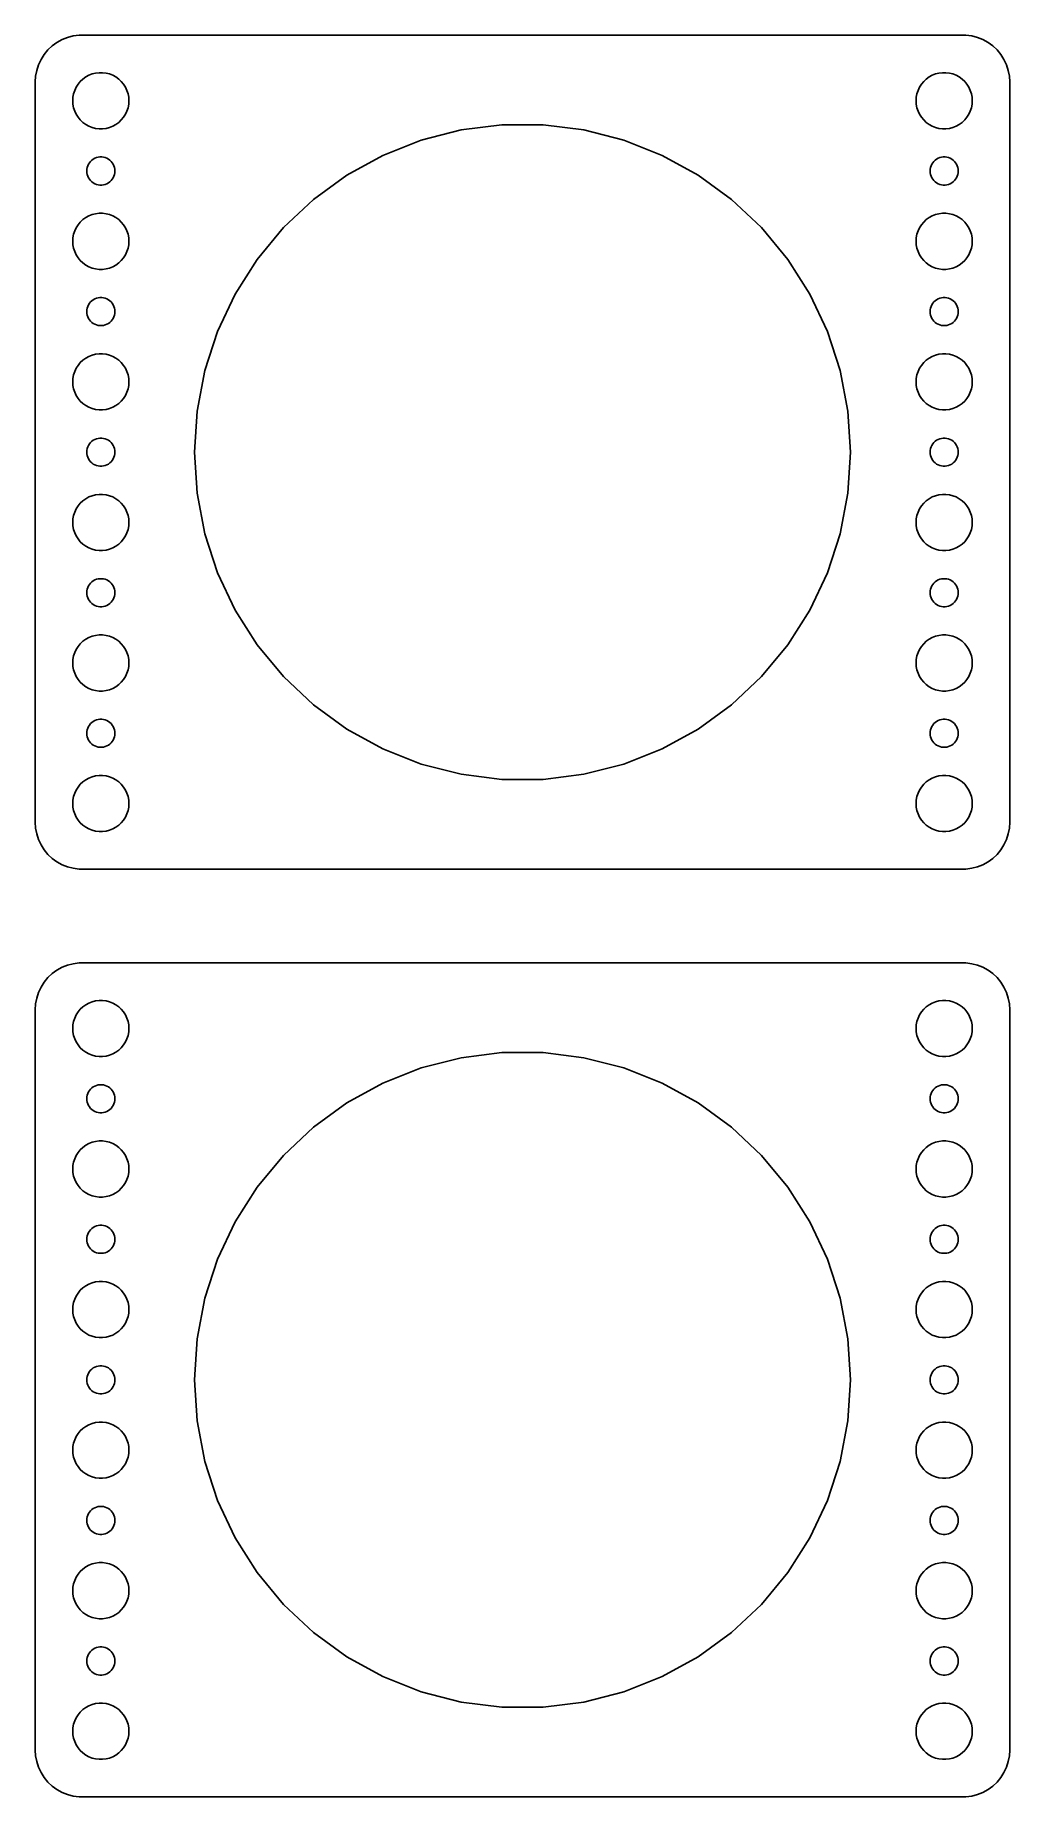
# Model space of a CAD drawing. Header units: metres. Extents: x -52 to 52, y 55 to 242.
import ezdxf

# ---------------------------------------------------------------- set-up
doc = ezdxf.new("R2010")
doc.units = ezdxf.units.M

msp = doc.modelspace()

# ---------------------------------------------------------------- linework, layer by layer
for p, q in [((-50.6448, 240.923), (-51.0451, 240.439)), ((-50.1871, 241.353), (-50.6448, 240.923)), ((-49.6791, 241.722), (-50.1871, 241.353)), ((-49.1289, 242.024), (-49.6791, 241.722)), ((-48.5451, 242.255), (-49.1289, 242.024)), ((-47.9369, 242.411), (-48.5451, 242.255)), ((-47.3139, 242.49), (-47.9369, 242.411)), ((47.3139, 242.49), (-47.3139, 242.49)), ((47.9369, 242.411), (47.3139, 242.49)), ((48.5451, 242.255), (47.9369, 242.411)), ((49.1289, 242.024), (48.5451, 242.255)), ((49.6791, 241.722), (49.1289, 242.024)), ((50.1871, 241.353), (49.6791, 241.722)), ((50.6448, 240.923), (50.1871, 241.353)), ((51.0451, 240.439), (50.6448, 240.923)), ((-51.8429, 238.743), (-51.9606, 238.127)), ((-51.6489, 239.341), (-51.8429, 238.743)), ((-51.3815, 239.909), (-51.6489, 239.341)), ((-51.0451, 240.439), (-51.3815, 239.909)), ((51.3815, 239.909), (51.0451, 240.439)), ((51.6489, 239.341), (51.3815, 239.909)), ((51.8429, 238.743), (51.6489, 239.341)), ((51.9606, 238.127), (51.8429, 238.743)), ((-51.9606, 238.127), (-52, 237.5)), ((-52, 237.5), (-52, 158.5)), ((-47.7893, 236.604), (-47.6289, 236.945)), ((-47.6289, 236.945), (-47.427, 237.263)), ((-47.427, 237.263), (-47.1869, 237.554)), ((-47.1869, 237.554), (-46.9123, 237.812)), ((-46.9123, 237.812), (-46.6075, 238.033)), ((-46.6075, 238.033), (-46.2773, 238.214)), ((-46.2773, 238.214), (-45.927, 238.353)), ((-45.927, 238.353), (-45.5621, 238.447)), ((-45.5621, 238.447), (-45.1884, 238.494)), ((-45.1884, 238.494), (-44.8116, 238.494)), ((-44.8116, 238.494), (-44.4379, 238.447)), ((-44.4379, 238.447), (-44.0729, 238.353)), ((-44.0729, 238.353), (-43.7227, 238.214)), ((-43.7227, 238.214), (-43.3925, 238.033)), ((-43.3925, 238.033), (-43.0877, 237.812)), ((-43.0877, 237.812), (-42.8131, 237.554)), ((-42.8131, 237.554), (-42.5729, 237.263)), ((-42.5729, 237.263), (-42.3711, 236.945)), ((-42.3711, 236.945), (-42.2107, 236.604)), ((42.2107, 236.604), (42.3711, 236.945)), ((42.3711, 236.945), (42.5729, 237.263)), ((42.5729, 237.263), (42.8131, 237.554)), ((42.8131, 237.554), (43.0877, 237.812)), ((43.0877, 237.812), (43.3925, 238.033)), ((43.3925, 238.033), (43.7227, 238.214)), ((43.7227, 238.214), (44.0729, 238.353)), ((44.0729, 238.353), (44.4379, 238.447)), ((44.4379, 238.447), (44.8116, 238.494)), ((44.8116, 238.494), (45.1884, 238.494)), ((45.1884, 238.494), (45.5621, 238.447)), ((45.5621, 238.447), (45.927, 238.353)), ((45.927, 238.353), (46.2773, 238.214)), ((46.2773, 238.214), (46.6075, 238.033)), ((46.6075, 238.033), (46.9123, 237.812)), ((46.9123, 237.812), (47.1869, 237.554)), ((47.1869, 237.554), (47.427, 237.263)), ((47.427, 237.263), (47.6289, 236.945)), ((47.6289, 236.945), (47.7893, 236.604)), ((52, 237.5), (51.9606, 238.127)), ((52, 158.5), (52, 237.5)), ((-48, 235.5), (-47.9763, 235.876)), ((-47.9763, 235.124), (-48, 235.5)), ((-47.9763, 235.876), (-47.9057, 236.246)), ((-47.9057, 234.754), (-47.9763, 235.124)), ((-47.9057, 236.246), (-47.7893, 236.604)), ((-42.2107, 236.604), (-42.0942, 236.246)), ((-42.0942, 236.246), (-42.0237, 235.876)), ((-42.0237, 235.124), (-42.0942, 234.754)), ((-42.0237, 235.876), (-42, 235.5)), ((-42, 235.5), (-42.0237, 235.124)), ((42, 235.5), (42.0237, 235.876)), ((42.0237, 235.124), (42, 235.5)), ((42.0237, 235.876), (42.0942, 236.246)), ((42.0942, 234.754), (42.0237, 235.124)), ((42.0942, 236.246), (42.2107, 236.604)), ((47.7893, 236.604), (47.9057, 236.246)), ((47.9057, 236.246), (47.9763, 235.876)), ((47.9763, 235.124), (47.9057, 234.754)), ((47.9763, 235.876), (48, 235.5)), ((48, 235.5), (47.9763, 235.124)), ((-47.7893, 234.396), (-47.9057, 234.754)), ((-47.6289, 234.055), (-47.7893, 234.396)), ((-47.427, 233.737), (-47.6289, 234.055)), ((-47.1869, 233.446), (-47.427, 233.737)), ((-46.9123, 233.188), (-47.1869, 233.446)), ((-46.6075, 232.967), (-46.9123, 233.188)), ((-43.0877, 233.188), (-43.3925, 232.967)), ((-42.8131, 233.446), (-43.0877, 233.188)), ((-42.5729, 233.737), (-42.8131, 233.446)), ((-42.3711, 234.055), (-42.5729, 233.737)), ((-42.2107, 234.396), (-42.3711, 234.055)), ((-42.0942, 234.754), (-42.2107, 234.396)), ((42.2107, 234.396), (42.0942, 234.754)), ((42.3711, 234.055), (42.2107, 234.396)), ((42.5729, 233.737), (42.3711, 234.055)), ((42.8131, 233.446), (42.5729, 233.737)), ((43.0877, 233.188), (42.8131, 233.446)), ((43.3925, 232.967), (43.0877, 233.188)), ((46.9123, 233.188), (46.6075, 232.967)), ((47.1869, 233.446), (46.9123, 233.188)), ((47.427, 233.737), (47.1869, 233.446)), ((47.6289, 234.055), (47.427, 233.737)), ((47.7893, 234.396), (47.6289, 234.055)), ((47.9057, 234.754), (47.7893, 234.396)), ((-46.2773, 232.786), (-46.6075, 232.967)), ((-45.927, 232.647), (-46.2773, 232.786)), ((-45.5621, 232.553), (-45.927, 232.647)), ((-45.1884, 232.506), (-45.5621, 232.553)), ((-44.8116, 232.506), (-45.1884, 232.506)), ((-44.4379, 232.553), (-44.8116, 232.506)), ((-44.0729, 232.647), (-44.4379, 232.553)), ((-43.7227, 232.786), (-44.0729, 232.647)), ((-43.3925, 232.967), (-43.7227, 232.786)), ((-14.9023, 229.669), (-10.8156, 231.287)), ((-10.8156, 231.287), (-6.5583, 232.38)), ((-6.5583, 232.38), (-2.1977, 232.931)), ((-2.1977, 232.931), (2.1977, 232.931)), ((2.1977, 232.931), (6.5583, 232.38)), ((6.5583, 232.38), (10.8156, 231.287)), ((10.8156, 231.287), (14.9023, 229.669)), ((43.7227, 232.786), (43.3925, 232.967)), ((44.0729, 232.647), (43.7227, 232.786)), ((44.4379, 232.553), (44.0729, 232.647)), ((44.8116, 232.506), (44.4379, 232.553)), ((45.1884, 232.506), (44.8116, 232.506)), ((45.5621, 232.553), (45.1884, 232.506)), ((45.927, 232.647), (45.5621, 232.553)), ((46.2773, 232.786), (45.927, 232.647)), ((46.6075, 232.967), (46.2773, 232.786)), ((-45.8037, 229.266), (-45.6387, 229.357)), ((-45.6387, 229.357), (-45.4635, 229.427)), ((-45.4635, 229.427), (-45.2811, 229.473)), ((-45.2811, 229.473), (-45.0942, 229.497)), ((-45.0942, 229.497), (-44.9058, 229.497)), ((-44.9058, 229.497), (-44.7189, 229.473)), ((-44.7189, 229.473), (-44.5365, 229.427)), ((-44.5365, 229.427), (-44.3613, 229.357)), ((-44.3613, 229.357), (-44.1963, 229.266)), ((-18.7539, 227.551), (-14.9023, 229.669)), ((14.9023, 229.669), (18.7539, 227.551)), ((44.1963, 229.266), (44.3613, 229.357)), ((44.3613, 229.357), (44.5365, 229.427)), ((44.5365, 229.427), (44.7189, 229.473)), ((44.7189, 229.473), (44.9058, 229.497)), ((44.9058, 229.497), (45.0942, 229.497)), ((45.0942, 229.497), (45.2811, 229.473)), ((45.2811, 229.473), (45.4635, 229.427)), ((45.4635, 229.427), (45.6387, 229.357)), ((45.6387, 229.357), (45.8037, 229.266)), ((-46.5, 228), (-46.4882, 228.188)), ((-46.4882, 227.812), (-46.5, 228)), ((-46.4882, 228.188), (-46.4529, 228.373)), ((-46.4529, 227.627), (-46.4882, 227.812)), ((-46.4529, 228.373), (-46.3947, 228.552)), ((-46.3947, 227.448), (-46.4529, 227.627)), ((-46.3947, 228.552), (-46.3145, 228.723)), ((-46.3145, 228.723), (-46.2135, 228.882)), ((-46.2135, 228.882), (-46.0934, 229.027)), ((-46.0934, 229.027), (-45.9561, 229.156)), ((-45.9561, 229.156), (-45.8037, 229.266)), ((-44.1963, 229.266), (-44.0439, 229.156)), ((-44.0439, 229.156), (-43.9065, 229.027)), ((-43.9065, 229.027), (-43.7865, 228.882)), ((-43.7865, 228.882), (-43.6855, 228.723)), ((-43.6855, 228.723), (-43.6053, 228.552)), ((-43.6053, 228.552), (-43.5471, 228.373)), ((-43.5471, 227.627), (-43.6053, 227.448)), ((-43.5471, 228.373), (-43.5118, 228.188)), ((-43.5118, 227.812), (-43.5471, 227.627)), ((-43.5118, 228.188), (-43.5, 228)), ((-43.5, 228), (-43.5118, 227.812)), ((-22.3098, 224.968), (-18.7539, 227.551)), ((18.7539, 227.551), (22.3098, 224.968)), ((43.5, 228), (43.5118, 228.188)), ((43.5118, 227.812), (43.5, 228)), ((43.5118, 228.188), (43.5471, 228.373)), ((43.5471, 227.627), (43.5118, 227.812)), ((43.5471, 228.373), (43.6053, 228.552)), ((43.6053, 227.448), (43.5471, 227.627)), ((43.6053, 228.552), (43.6855, 228.723)), ((43.6855, 228.723), (43.7865, 228.882)), ((43.7865, 228.882), (43.9065, 229.027)), ((43.9065, 229.027), (44.0439, 229.156)), ((44.0439, 229.156), (44.1963, 229.266)), ((45.8037, 229.266), (45.9561, 229.156)), ((45.9561, 229.156), (46.0934, 229.027)), ((46.0934, 229.027), (46.2135, 228.882)), ((46.2135, 228.882), (46.3145, 228.723)), ((46.3145, 228.723), (46.3947, 228.552)), ((46.3947, 228.552), (46.4529, 228.373)), ((46.4529, 227.627), (46.3947, 227.448)), ((46.4529, 228.373), (46.4882, 228.188)), ((46.4882, 227.812), (46.4529, 227.627)), ((46.4882, 228.188), (46.5, 228)), ((46.5, 228), (46.4882, 227.812)), ((-46.3145, 227.277), (-46.3947, 227.448)), ((-46.2135, 227.118), (-46.3145, 227.277)), ((-46.0934, 226.973), (-46.2135, 227.118)), ((-45.9561, 226.844), (-46.0934, 226.973)), ((-45.8037, 226.734), (-45.9561, 226.844)), ((-45.6387, 226.643), (-45.8037, 226.734)), ((-45.4635, 226.573), (-45.6387, 226.643)), ((-45.2811, 226.527), (-45.4635, 226.573)), ((-45.0942, 226.503), (-45.2811, 226.527)), ((-44.9058, 226.503), (-45.0942, 226.503)), ((-44.7189, 226.527), (-44.9058, 226.503)), ((-44.5365, 226.573), (-44.7189, 226.527)), ((-44.3613, 226.643), (-44.5365, 226.573)), ((-44.1963, 226.734), (-44.3613, 226.643)), ((-44.0439, 226.844), (-44.1963, 226.734)), ((-43.9065, 226.973), (-44.0439, 226.844)), ((-43.7865, 227.118), (-43.9065, 226.973)), ((-43.6855, 227.277), (-43.7865, 227.118)), ((-43.6053, 227.448), (-43.6855, 227.277)), ((43.6855, 227.277), (43.6053, 227.448)), ((43.7865, 227.118), (43.6855, 227.277)), ((43.9065, 226.973), (43.7865, 227.118)), ((44.0439, 226.844), (43.9065, 226.973)), ((44.1963, 226.734), (44.0439, 226.844)), ((44.3613, 226.643), (44.1963, 226.734)), ((44.5365, 226.573), (44.3613, 226.643)), ((44.7189, 226.527), (44.5365, 226.573)), ((44.9058, 226.503), (44.7189, 226.527)), ((45.0942, 226.503), (44.9058, 226.503)), ((45.2811, 226.527), (45.0942, 226.503)), ((45.4635, 226.573), (45.2811, 226.527)), ((45.6387, 226.643), (45.4635, 226.573)), ((45.8037, 226.734), (45.6387, 226.643)), ((45.9561, 226.844), (45.8037, 226.734)), ((46.0934, 226.973), (45.9561, 226.844)), ((46.2135, 227.118), (46.0934, 226.973)), ((46.3145, 227.277), (46.2135, 227.118)), ((46.3947, 227.448), (46.3145, 227.277)), ((-25.5139, 221.959), (-22.3098, 224.968)), ((22.3098, 224.968), (25.5139, 221.959)), ((-47.7893, 221.604), (-47.6289, 221.945)), ((-47.6289, 221.945), (-47.427, 222.263)), ((-47.427, 222.263), (-47.1869, 222.554)), ((-47.1869, 222.554), (-46.9123, 222.812)), ((-46.9123, 222.812), (-46.6075, 223.033)), ((-46.6075, 223.033), (-46.2773, 223.214)), ((-46.2773, 223.214), (-45.927, 223.353)), ((-45.927, 223.353), (-45.5621, 223.447)), ((-45.5621, 223.447), (-45.1884, 223.494)), ((-45.1884, 223.494), (-44.8116, 223.494)), ((-44.8116, 223.494), (-44.4379, 223.447)), ((-44.4379, 223.447), (-44.0729, 223.353)), ((-44.0729, 223.353), (-43.7227, 223.214)), ((-43.7227, 223.214), (-43.3925, 223.033)), ((-43.3925, 223.033), (-43.0877, 222.812)), ((-43.0877, 222.812), (-42.8131, 222.554)), ((-42.8131, 222.554), (-42.5729, 222.263)), ((-42.5729, 222.263), (-42.3711, 221.945)), ((-42.3711, 221.945), (-42.2107, 221.604)), ((-28.3156, 218.572), (-25.5139, 221.959)), ((25.5139, 221.959), (28.3156, 218.572)), ((42.2107, 221.604), (42.3711, 221.945)), ((42.3711, 221.945), (42.5729, 222.263)), ((42.5729, 222.263), (42.8131, 222.554)), ((42.8131, 222.554), (43.0877, 222.812)), ((43.0877, 222.812), (43.3925, 223.033)), ((43.3925, 223.033), (43.7227, 223.214)), ((43.7227, 223.214), (44.0729, 223.353)), ((44.0729, 223.353), (44.4379, 223.447)), ((44.4379, 223.447), (44.8116, 223.494)), ((44.8116, 223.494), (45.1884, 223.494)), ((45.1884, 223.494), (45.5621, 223.447)), ((45.5621, 223.447), (45.927, 223.353)), ((45.927, 223.353), (46.2773, 223.214)), ((46.2773, 223.214), (46.6075, 223.033)), ((46.6075, 223.033), (46.9123, 222.812)), ((46.9123, 222.812), (47.1869, 222.554)), ((47.1869, 222.554), (47.427, 222.263)), ((47.427, 222.263), (47.6289, 221.945)), ((47.6289, 221.945), (47.7893, 221.604)), ((-48, 220.5), (-47.9763, 220.876)), ((-47.9763, 220.124), (-48, 220.5)), ((-47.9763, 220.876), (-47.9057, 221.246)), ((-47.9057, 219.754), (-47.9763, 220.124)), ((-47.9057, 221.246), (-47.7893, 221.604)), ((-42.2107, 221.604), (-42.0942, 221.246)), ((-42.0942, 221.246), (-42.0237, 220.876)), ((-42.0237, 220.124), (-42.0942, 219.754)), ((-42.0237, 220.876), (-42, 220.5)), ((-42, 220.5), (-42.0237, 220.124)), ((42, 220.5), (42.0237, 220.876)), ((42.0237, 220.124), (42, 220.5)), ((42.0237, 220.876), (42.0942, 221.246)), ((42.0942, 219.754), (42.0237, 220.124)), ((42.0942, 221.246), (42.2107, 221.604)), ((47.7893, 221.604), (47.9057, 221.246)), ((47.9057, 221.246), (47.9763, 220.876)), ((47.9763, 220.124), (47.9057, 219.754)), ((47.9763, 220.876), (48, 220.5)), ((48, 220.5), (47.9763, 220.124)), ((-47.7893, 219.396), (-47.9057, 219.754)), ((-47.6289, 219.055), (-47.7893, 219.396)), ((-47.427, 218.737), (-47.6289, 219.055)), ((-47.1869, 218.446), (-47.427, 218.737)), ((-46.9123, 218.188), (-47.1869, 218.446)), ((-46.6075, 217.967), (-46.9123, 218.188)), ((-43.0877, 218.188), (-43.3925, 217.967)), ((-42.8131, 218.446), (-43.0877, 218.188)), ((-42.5729, 218.737), (-42.8131, 218.446)), ((-42.3711, 219.055), (-42.5729, 218.737)), ((-42.2107, 219.396), (-42.3711, 219.055)), ((-42.0942, 219.754), (-42.2107, 219.396)), ((-30.6707, 214.861), (-28.3156, 218.572)), ((28.3156, 218.572), (30.6707, 214.861)), ((42.2107, 219.396), (42.0942, 219.754)), ((42.3711, 219.055), (42.2107, 219.396)), ((42.5729, 218.737), (42.3711, 219.055)), ((42.8131, 218.446), (42.5729, 218.737)), ((43.0877, 218.188), (42.8131, 218.446)), ((43.3925, 217.967), (43.0877, 218.188)), ((46.9123, 218.188), (46.6075, 217.967)), ((47.1869, 218.446), (46.9123, 218.188)), ((47.427, 218.737), (47.1869, 218.446)), ((47.6289, 219.055), (47.427, 218.737)), ((47.7893, 219.396), (47.6289, 219.055)), ((47.9057, 219.754), (47.7893, 219.396)), ((-46.2773, 217.786), (-46.6075, 217.967)), ((-45.927, 217.647), (-46.2773, 217.786)), ((-45.5621, 217.553), (-45.927, 217.647)), ((-45.1884, 217.506), (-45.5621, 217.553)), ((-44.8116, 217.506), (-45.1884, 217.506)), ((-44.4379, 217.553), (-44.8116, 217.506)), ((-44.0729, 217.647), (-44.4379, 217.553)), ((-43.7227, 217.786), (-44.0729, 217.647)), ((-43.3925, 217.967), (-43.7227, 217.786)), ((43.7227, 217.786), (43.3925, 217.967)), ((44.0729, 217.647), (43.7227, 217.786)), ((44.4379, 217.553), (44.0729, 217.647)), ((44.8116, 217.506), (44.4379, 217.553)), ((45.1884, 217.506), (44.8116, 217.506)), ((45.5621, 217.553), (45.1884, 217.506)), ((45.927, 217.647), (45.5621, 217.553)), ((46.2773, 217.786), (45.927, 217.647)), ((46.6075, 217.967), (46.2773, 217.786)), ((-45.8037, 214.266), (-45.6387, 214.357)), ((-45.6387, 214.357), (-45.4635, 214.427)), ((-45.4635, 214.427), (-45.2811, 214.473)), ((-45.2811, 214.473), (-45.0942, 214.497)), ((-45.0942, 214.497), (-44.9058, 214.497)), ((-44.9058, 214.497), (-44.7189, 214.473)), ((-44.7189, 214.473), (-44.5365, 214.427)), ((-44.5365, 214.427), (-44.3613, 214.357)), ((-44.3613, 214.357), (-44.1963, 214.266)), ((-32.5422, 210.884), (-30.6707, 214.861)), ((30.6707, 214.861), (32.5422, 210.884)), ((44.1963, 214.266), (44.3613, 214.357)), ((44.3613, 214.357), (44.5365, 214.427)), ((44.5365, 214.427), (44.7189, 214.473)), ((44.7189, 214.473), (44.9058, 214.497)), ((44.9058, 214.497), (45.0942, 214.497)), ((45.0942, 214.497), (45.2811, 214.473)), ((45.2811, 214.473), (45.4635, 214.427)), ((45.4635, 214.427), (45.6387, 214.357)), ((45.6387, 214.357), (45.8037, 214.266)), ((-46.5, 213), (-46.4882, 213.188)), ((-46.4882, 212.812), (-46.5, 213)), ((-46.4882, 213.188), (-46.4529, 213.373)), ((-46.4529, 212.627), (-46.4882, 212.812)), ((-46.4529, 213.373), (-46.3947, 213.552)), ((-46.3947, 212.448), (-46.4529, 212.627)), ((-46.3947, 213.552), (-46.3145, 213.723)), ((-46.3145, 212.277), (-46.3947, 212.448)), ((-46.3145, 213.723), (-46.2135, 213.882)), ((-46.2135, 213.882), (-46.0934, 214.027)), ((-46.0934, 214.027), (-45.9561, 214.156)), ((-45.9561, 214.156), (-45.8037, 214.266)), ((-44.1963, 214.266), (-44.0439, 214.156)), ((-44.0439, 214.156), (-43.9065, 214.027)), ((-43.9065, 214.027), (-43.7865, 213.882)), ((-43.7865, 213.882), (-43.6855, 213.723)), ((-43.6855, 213.723), (-43.6053, 213.552)), ((-43.6053, 212.448), (-43.6855, 212.277)), ((-43.6053, 213.552), (-43.5471, 213.373)), ((-43.5471, 212.627), (-43.6053, 212.448)), ((-43.5471, 213.373), (-43.5118, 213.188)), ((-43.5118, 212.812), (-43.5471, 212.627)), ((-43.5118, 213.188), (-43.5, 213)), ((-43.5, 213), (-43.5118, 212.812)), ((43.5, 213), (43.5118, 213.188)), ((43.5118, 212.812), (43.5, 213)), ((43.5118, 213.188), (43.5471, 213.373)), ((43.5471, 212.627), (43.5118, 212.812)), ((43.5471, 213.373), (43.6053, 213.552)), ((43.6053, 212.448), (43.5471, 212.627)), ((43.6053, 213.552), (43.6855, 213.723)), ((43.6855, 212.277), (43.6053, 212.448)), ((43.6855, 213.723), (43.7865, 213.882)), ((43.7865, 213.882), (43.9065, 214.027)), ((43.9065, 214.027), (44.0439, 214.156)), ((44.0439, 214.156), (44.1963, 214.266)), ((45.8037, 214.266), (45.9561, 214.156)), ((45.9561, 214.156), (46.0934, 214.027)), ((46.0934, 214.027), (46.2135, 213.882)), ((46.2135, 213.882), (46.3145, 213.723)), ((46.3145, 213.723), (46.3947, 213.552)), ((46.3947, 212.448), (46.3145, 212.277)), ((46.3947, 213.552), (46.4529, 213.373)), ((46.4529, 212.627), (46.3947, 212.448)), ((46.4529, 213.373), (46.4882, 213.188)), ((46.4882, 212.812), (46.4529, 212.627)), ((46.4882, 213.188), (46.5, 213)), ((46.5, 213), (46.4882, 212.812)), ((-46.2135, 212.118), (-46.3145, 212.277)), ((-46.0934, 211.973), (-46.2135, 212.118)), ((-45.9561, 211.844), (-46.0934, 211.973)), ((-45.8037, 211.734), (-45.9561, 211.844)), ((-45.6387, 211.643), (-45.8037, 211.734)), ((-45.4635, 211.573), (-45.6387, 211.643)), ((-45.2811, 211.527), (-45.4635, 211.573)), ((-45.0942, 211.503), (-45.2811, 211.527)), ((-44.9058, 211.503), (-45.0942, 211.503)), ((-44.7189, 211.527), (-44.9058, 211.503)), ((-44.5365, 211.573), (-44.7189, 211.527)), ((-44.3613, 211.643), (-44.5365, 211.573)), ((-44.1963, 211.734), (-44.3613, 211.643)), ((-44.0439, 211.844), (-44.1963, 211.734)), ((-43.9065, 211.973), (-44.0439, 211.844)), ((-43.7865, 212.118), (-43.9065, 211.973)), ((-43.6855, 212.277), (-43.7865, 212.118)), ((-33.9004, 206.704), (-32.5422, 210.884)), ((32.5422, 210.884), (33.9004, 206.704)), ((43.7865, 212.118), (43.6855, 212.277)), ((43.9065, 211.973), (43.7865, 212.118)), ((44.0439, 211.844), (43.9065, 211.973)), ((44.1963, 211.734), (44.0439, 211.844)), ((44.3613, 211.643), (44.1963, 211.734)), ((44.5365, 211.573), (44.3613, 211.643)), ((44.7189, 211.527), (44.5365, 211.573)), ((44.9058, 211.503), (44.7189, 211.527)), ((45.0942, 211.503), (44.9058, 211.503)), ((45.2811, 211.527), (45.0942, 211.503)), ((45.4635, 211.573), (45.2811, 211.527)), ((45.6387, 211.643), (45.4635, 211.573)), ((45.8037, 211.734), (45.6387, 211.643)), ((45.9561, 211.844), (45.8037, 211.734)), ((46.0934, 211.973), (45.9561, 211.844)), ((46.2135, 212.118), (46.0934, 211.973)), ((46.3145, 212.277), (46.2135, 212.118)), ((-47.7893, 206.604), (-47.6289, 206.945)), ((-47.6289, 206.945), (-47.427, 207.263)), ((-47.427, 207.263), (-47.1869, 207.554)), ((-47.1869, 207.554), (-46.9123, 207.812)), ((-46.9123, 207.812), (-46.6075, 208.033)), ((-46.6075, 208.033), (-46.2773, 208.214)), ((-46.2773, 208.214), (-45.927, 208.353)), ((-45.927, 208.353), (-45.5621, 208.447)), ((-45.5621, 208.447), (-45.1884, 208.494)), ((-45.1884, 208.494), (-44.8116, 208.494)), ((-44.8116, 208.494), (-44.4379, 208.447)), ((-44.4379, 208.447), (-44.0729, 208.353)), ((-44.0729, 208.353), (-43.7227, 208.214)), ((-43.7227, 208.214), (-43.3925, 208.033)), ((-43.3925, 208.033), (-43.0877, 207.812)), ((-43.0877, 207.812), (-42.8131, 207.554)), ((-42.8131, 207.554), (-42.5729, 207.263)), ((-42.5729, 207.263), (-42.3711, 206.945)), ((-42.3711, 206.945), (-42.2107, 206.604)), ((42.2107, 206.604), (42.3711, 206.945)), ((42.3711, 206.945), (42.5729, 207.263)), ((42.5729, 207.263), (42.8131, 207.554)), ((42.8131, 207.554), (43.0877, 207.812)), ((43.0877, 207.812), (43.3925, 208.033)), ((43.3925, 208.033), (43.7227, 208.214)), ((43.7227, 208.214), (44.0729, 208.353)), ((44.0729, 208.353), (44.4379, 208.447)), ((44.4379, 208.447), (44.8116, 208.494)), ((44.8116, 208.494), (45.1884, 208.494)), ((45.1884, 208.494), (45.5621, 208.447)), ((45.5621, 208.447), (45.927, 208.353)), ((45.927, 208.353), (46.2773, 208.214)), ((46.2773, 208.214), (46.6075, 208.033)), ((46.6075, 208.033), (46.9123, 207.812)), ((46.9123, 207.812), (47.1869, 207.554)), ((47.1869, 207.554), (47.427, 207.263)), ((47.427, 207.263), (47.6289, 206.945)), ((47.6289, 206.945), (47.7893, 206.604)), ((-48, 205.5), (-47.9763, 205.876)), ((-47.9763, 205.124), (-48, 205.5)), ((-47.9763, 205.876), (-47.9057, 206.246)), ((-47.9057, 204.754), (-47.9763, 205.124)), ((-47.9057, 206.246), (-47.7893, 206.604)), ((-42.2107, 206.604), (-42.0942, 206.246)), ((-42.0942, 206.246), (-42.0237, 205.876)), ((-42.0237, 205.124), (-42.0942, 204.754)), ((-42.0237, 205.876), (-42, 205.5)), ((-42, 205.5), (-42.0237, 205.124)), ((-34.724, 202.387), (-33.9004, 206.704)), ((33.9004, 206.704), (34.724, 202.387)), ((42, 205.5), (42.0237, 205.876)), ((42.0237, 205.124), (42, 205.5)), ((42.0237, 205.876), (42.0942, 206.246)), ((42.0942, 204.754), (42.0237, 205.124)), ((42.0942, 206.246), (42.2107, 206.604)), ((47.7893, 206.604), (47.9057, 206.246)), ((47.9057, 206.246), (47.9763, 205.876)), ((47.9763, 205.124), (47.9057, 204.754)), ((47.9763, 205.876), (48, 205.5)), ((48, 205.5), (47.9763, 205.124)), ((-47.7893, 204.396), (-47.9057, 204.754)), ((-47.6289, 204.055), (-47.7893, 204.396)), ((-47.427, 203.737), (-47.6289, 204.055)), ((-47.1869, 203.446), (-47.427, 203.737)), ((-46.9123, 203.188), (-47.1869, 203.446)), ((-46.6075, 202.967), (-46.9123, 203.188)), ((-43.0877, 203.188), (-43.3925, 202.967)), ((-42.8131, 203.446), (-43.0877, 203.188)), ((-42.5729, 203.737), (-42.8131, 203.446)), ((-42.3711, 204.055), (-42.5729, 203.737)), ((-42.2107, 204.396), (-42.3711, 204.055)), ((-42.0942, 204.754), (-42.2107, 204.396)), ((42.2107, 204.396), (42.0942, 204.754)), ((42.3711, 204.055), (42.2107, 204.396)), ((42.5729, 203.737), (42.3711, 204.055)), ((42.8131, 203.446), (42.5729, 203.737)), ((43.0877, 203.188), (42.8131, 203.446)), ((43.3925, 202.967), (43.0877, 203.188)), ((46.9123, 203.188), (46.6075, 202.967)), ((47.1869, 203.446), (46.9123, 203.188)), ((47.427, 203.737), (47.1869, 203.446)), ((47.6289, 204.055), (47.427, 203.737)), ((47.7893, 204.396), (47.6289, 204.055)), ((47.9057, 204.754), (47.7893, 204.396)), ((-46.2773, 202.786), (-46.6075, 202.967)), ((-45.927, 202.647), (-46.2773, 202.786)), ((-45.5621, 202.553), (-45.927, 202.647)), ((-45.1884, 202.506), (-45.5621, 202.553)), ((-44.8116, 202.506), (-45.1884, 202.506)), ((-44.4379, 202.553), (-44.8116, 202.506)), ((-44.0729, 202.647), (-44.4379, 202.553)), ((-43.7227, 202.786), (-44.0729, 202.647)), ((-43.3925, 202.967), (-43.7227, 202.786)), ((-35, 198), (-34.724, 202.387)), ((34.724, 202.387), (35, 198)), ((43.7227, 202.786), (43.3925, 202.967)), ((44.0729, 202.647), (43.7227, 202.786)), ((44.4379, 202.553), (44.0729, 202.647)), ((44.8116, 202.506), (44.4379, 202.553)), ((45.1884, 202.506), (44.8116, 202.506)), ((45.5621, 202.553), (45.1884, 202.506)), ((45.927, 202.647), (45.5621, 202.553)), ((46.2773, 202.786), (45.927, 202.647)), ((46.6075, 202.967), (46.2773, 202.786)), ((-45.9561, 199.156), (-45.8037, 199.266)), ((-45.8037, 199.266), (-45.6387, 199.357)), ((-45.6387, 199.357), (-45.4635, 199.427)), ((-45.4635, 199.427), (-45.2811, 199.473)), ((-45.2811, 199.473), (-45.0942, 199.497)), ((-45.0942, 199.497), (-44.9058, 199.497)), ((-44.9058, 199.497), (-44.7189, 199.473)), ((-44.7189, 199.473), (-44.5365, 199.427)), ((-44.5365, 199.427), (-44.3613, 199.357)), ((-44.3613, 199.357), (-44.1963, 199.266)), ((-44.1963, 199.266), (-44.0439, 199.156)), ((44.0439, 199.156), (44.1963, 199.266)), ((44.1963, 199.266), (44.3613, 199.357)), ((44.3613, 199.357), (44.5365, 199.427)), ((44.5365, 199.427), (44.7189, 199.473)), ((44.7189, 199.473), (44.9058, 199.497)), ((44.9058, 199.497), (45.0942, 199.497)), ((45.0942, 199.497), (45.2811, 199.473)), ((45.2811, 199.473), (45.4635, 199.427)), ((45.4635, 199.427), (45.6387, 199.357)), ((45.6387, 199.357), (45.8037, 199.266)), ((45.8037, 199.266), (45.9561, 199.156)), ((-46.5, 198), (-46.4882, 198.188)), ((-46.4882, 197.812), (-46.5, 198)), ((-46.4882, 198.188), (-46.4529, 198.373)), ((-46.4529, 197.627), (-46.4882, 197.812)), ((-46.4529, 198.373), (-46.3947, 198.552)), ((-46.3947, 197.448), (-46.4529, 197.627)), ((-46.3947, 198.552), (-46.3145, 198.723)), ((-46.3145, 197.277), (-46.3947, 197.448)), ((-46.3145, 198.723), (-46.2135, 198.882)), ((-46.2135, 198.882), (-46.0934, 199.027)), ((-46.0934, 199.027), (-45.9561, 199.156)), ((-44.0439, 199.156), (-43.9065, 199.027)), ((-43.9065, 199.027), (-43.7865, 198.882)), ((-43.7865, 198.882), (-43.6855, 198.723)), ((-43.6855, 198.723), (-43.6053, 198.552)), ((-43.6053, 197.448), (-43.6855, 197.277)), ((-43.6053, 198.552), (-43.5471, 198.373)), ((-43.5471, 197.627), (-43.6053, 197.448)), ((-43.5471, 198.373), (-43.5118, 198.188)), ((-43.5118, 197.812), (-43.5471, 197.627)), ((-43.5118, 198.188), (-43.5, 198)), ((-43.5, 198), (-43.5118, 197.812)), ((-34.724, 193.613), (-35, 198)), ((35, 198), (34.724, 193.613)), ((43.5, 198), (43.5118, 198.188)), ((43.5118, 197.812), (43.5, 198)), ((43.5118, 198.188), (43.5471, 198.373)), ((43.5471, 197.627), (43.5118, 197.812)), ((43.5471, 198.373), (43.6053, 198.552)), ((43.6053, 197.448), (43.5471, 197.627)), ((43.6053, 198.552), (43.6855, 198.723)), ((43.6855, 197.277), (43.6053, 197.448)), ((43.6855, 198.723), (43.7865, 198.882)), ((43.7865, 198.882), (43.9065, 199.027)), ((43.9065, 199.027), (44.0439, 199.156)), ((45.9561, 199.156), (46.0934, 199.027)), ((46.0934, 199.027), (46.2135, 198.882)), ((46.2135, 198.882), (46.3145, 198.723)), ((46.3145, 198.723), (46.3947, 198.552)), ((46.3947, 197.448), (46.3145, 197.277)), ((46.3947, 198.552), (46.4529, 198.373)), ((46.4529, 197.627), (46.3947, 197.448)), ((46.4529, 198.373), (46.4882, 198.188)), ((46.4882, 197.812), (46.4529, 197.627)), ((46.4882, 198.188), (46.5, 198)), ((46.5, 198), (46.4882, 197.812)), ((-46.2135, 197.118), (-46.3145, 197.277)), ((-46.0934, 196.973), (-46.2135, 197.118)), ((-45.9561, 196.844), (-46.0934, 196.973)), ((-45.8037, 196.734), (-45.9561, 196.844)), ((-45.6387, 196.643), (-45.8037, 196.734)), ((-45.4635, 196.573), (-45.6387, 196.643)), ((-45.2811, 196.527), (-45.4635, 196.573)), ((-45.0942, 196.503), (-45.2811, 196.527)), ((-44.9058, 196.503), (-45.0942, 196.503)), ((-44.7189, 196.527), (-44.9058, 196.503)), ((-44.5365, 196.573), (-44.7189, 196.527)), ((-44.3613, 196.643), (-44.5365, 196.573)), ((-44.1963, 196.734), (-44.3613, 196.643)), ((-44.0439, 196.844), (-44.1963, 196.734)), ((-43.9065, 196.973), (-44.0439, 196.844)), ((-43.7865, 197.118), (-43.9065, 196.973)), ((-43.6855, 197.277), (-43.7865, 197.118)), ((43.7865, 197.118), (43.6855, 197.277)), ((43.9065, 196.973), (43.7865, 197.118)), ((44.0439, 196.844), (43.9065, 196.973)), ((44.1963, 196.734), (44.0439, 196.844)), ((44.3613, 196.643), (44.1963, 196.734)), ((44.5365, 196.573), (44.3613, 196.643)), ((44.7189, 196.527), (44.5365, 196.573)), ((44.9058, 196.503), (44.7189, 196.527)), ((45.0942, 196.503), (44.9058, 196.503)), ((45.2811, 196.527), (45.0942, 196.503)), ((45.4635, 196.573), (45.2811, 196.527)), ((45.6387, 196.643), (45.4635, 196.573)), ((45.8037, 196.734), (45.6387, 196.643)), ((45.9561, 196.844), (45.8037, 196.734)), ((46.0934, 196.973), (45.9561, 196.844)), ((46.2135, 197.118), (46.0934, 196.973)), ((46.3145, 197.277), (46.2135, 197.118)), ((-47.7893, 191.604), (-47.6289, 191.945)), ((-47.6289, 191.945), (-47.427, 192.263)), ((-47.427, 192.263), (-47.1869, 192.554)), ((-47.1869, 192.554), (-46.9123, 192.812)), ((-46.9123, 192.812), (-46.6075, 193.033)), ((-46.6075, 193.033), (-46.2773, 193.214)), ((-46.2773, 193.214), (-45.927, 193.353)), ((-45.927, 193.353), (-45.5621, 193.447)), ((-45.5621, 193.447), (-45.1884, 193.494)), ((-45.1884, 193.494), (-44.8116, 193.494)), ((-44.8116, 193.494), (-44.4379, 193.447)), ((-44.4379, 193.447), (-44.0729, 193.353)), ((-44.0729, 193.353), (-43.7227, 193.214)), ((-43.7227, 193.214), (-43.3925, 193.033)), ((-43.3925, 193.033), (-43.0877, 192.812)), ((-43.0877, 192.812), (-42.8131, 192.554)), ((-42.8131, 192.554), (-42.5729, 192.263)), ((-42.5729, 192.263), (-42.3711, 191.945)), ((-42.3711, 191.945), (-42.2107, 191.604)), ((-33.9004, 189.296), (-34.724, 193.613)), ((34.724, 193.613), (33.9004, 189.296)), ((42.2107, 191.604), (42.3711, 191.945)), ((42.3711, 191.945), (42.5729, 192.263)), ((42.5729, 192.263), (42.8131, 192.554)), ((42.8131, 192.554), (43.0877, 192.812)), ((43.0877, 192.812), (43.3925, 193.033)), ((43.3925, 193.033), (43.7227, 193.214)), ((43.7227, 193.214), (44.0729, 193.353)), ((44.0729, 193.353), (44.4379, 193.447)), ((44.4379, 193.447), (44.8116, 193.494)), ((44.8116, 193.494), (45.1884, 193.494)), ((45.1884, 193.494), (45.5621, 193.447)), ((45.5621, 193.447), (45.927, 193.353)), ((45.927, 193.353), (46.2773, 193.214)), ((46.2773, 193.214), (46.6075, 193.033)), ((46.6075, 193.033), (46.9123, 192.812)), ((46.9123, 192.812), (47.1869, 192.554)), ((47.1869, 192.554), (47.427, 192.263)), ((47.427, 192.263), (47.6289, 191.945)), ((47.6289, 191.945), (47.7893, 191.604)), ((-48, 190.5), (-47.9763, 190.876)), ((-47.9763, 190.124), (-48, 190.5)), ((-47.9763, 190.876), (-47.9057, 191.246)), ((-47.9057, 189.754), (-47.9763, 190.124)), ((-47.9057, 191.246), (-47.7893, 191.604)), ((-42.2107, 191.604), (-42.0942, 191.246)), ((-42.0942, 191.246), (-42.0237, 190.876)), ((-42.0237, 190.124), (-42.0942, 189.754)), ((-42.0237, 190.876), (-42, 190.5)), ((-42, 190.5), (-42.0237, 190.124)), ((42, 190.5), (42.0237, 190.876)), ((42.0237, 190.124), (42, 190.5)), ((42.0237, 190.876), (42.0942, 191.246)), ((42.0942, 189.754), (42.0237, 190.124)), ((42.0942, 191.246), (42.2107, 191.604)), ((47.7893, 191.604), (47.9057, 191.246)), ((47.9057, 191.246), (47.9763, 190.876)), ((47.9763, 190.124), (47.9057, 189.754)), ((47.9763, 190.876), (48, 190.5)), ((48, 190.5), (47.9763, 190.124)), ((-47.7893, 189.396), (-47.9057, 189.754)), ((-47.6289, 189.055), (-47.7893, 189.396)), ((-47.427, 188.737), (-47.6289, 189.055)), ((-47.1869, 188.446), (-47.427, 188.737)), ((-46.9123, 188.188), (-47.1869, 188.446)), ((-46.6075, 187.967), (-46.9123, 188.188)), ((-43.0877, 188.188), (-43.3925, 187.967)), ((-42.8131, 188.446), (-43.0877, 188.188)), ((-42.5729, 188.737), (-42.8131, 188.446)), ((-42.3711, 189.055), (-42.5729, 188.737)), ((-42.2107, 189.396), (-42.3711, 189.055)), ((-42.0942, 189.754), (-42.2107, 189.396)), ((-32.5422, 185.116), (-33.9004, 189.296)), ((33.9004, 189.296), (32.5422, 185.116)), ((42.2107, 189.396), (42.0942, 189.754)), ((42.3711, 189.055), (42.2107, 189.396)), ((42.5729, 188.737), (42.3711, 189.055)), ((42.8131, 188.446), (42.5729, 188.737)), ((43.0877, 188.188), (42.8131, 188.446)), ((43.3925, 187.967), (43.0877, 188.188)), ((46.9123, 188.188), (46.6075, 187.967)), ((47.1869, 188.446), (46.9123, 188.188)), ((47.427, 188.737), (47.1869, 188.446)), ((47.6289, 189.055), (47.427, 188.737)), ((47.7893, 189.396), (47.6289, 189.055)), ((47.9057, 189.754), (47.7893, 189.396)), ((-46.2773, 187.786), (-46.6075, 187.967)), ((-45.927, 187.647), (-46.2773, 187.786)), ((-45.5621, 187.553), (-45.927, 187.647)), ((-45.1884, 187.506), (-45.5621, 187.553)), ((-44.8116, 187.506), (-45.1884, 187.506)), ((-44.4379, 187.553), (-44.8116, 187.506)), ((-44.0729, 187.647), (-44.4379, 187.553)), ((-43.7227, 187.786), (-44.0729, 187.647)), ((-43.3925, 187.967), (-43.7227, 187.786)), ((43.7227, 187.786), (43.3925, 187.967)), ((44.0729, 187.647), (43.7227, 187.786)), ((44.4379, 187.553), (44.0729, 187.647)), ((44.8116, 187.506), (44.4379, 187.553)), ((45.1884, 187.506), (44.8116, 187.506)), ((45.5621, 187.553), (45.1884, 187.506)), ((45.927, 187.647), (45.5621, 187.553)), ((46.2773, 187.786), (45.927, 187.647)), ((46.6075, 187.967), (46.2773, 187.786)), ((-45.9561, 184.156), (-45.8037, 184.266)), ((-45.8037, 184.266), (-45.6387, 184.357)), ((-45.6387, 184.357), (-45.4635, 184.427)), ((-45.4635, 184.427), (-45.2811, 184.473)), ((-45.2811, 184.473), (-45.0942, 184.497)), ((-45.0942, 184.497), (-44.9058, 184.497)), ((-44.9058, 184.497), (-44.7189, 184.473)), ((-44.7189, 184.473), (-44.5365, 184.427)), ((-44.5365, 184.427), (-44.3613, 184.357)), ((-44.3613, 184.357), (-44.1963, 184.266)), ((-44.1963, 184.266), (-44.0439, 184.156)), ((-30.6707, 181.139), (-32.5422, 185.116)), ((32.5422, 185.116), (30.6707, 181.139)), ((44.0439, 184.156), (44.1963, 184.266)), ((44.1963, 184.266), (44.3613, 184.357)), ((44.3613, 184.357), (44.5365, 184.427)), ((44.5365, 184.427), (44.7189, 184.473)), ((44.7189, 184.473), (44.9058, 184.497)), ((44.9058, 184.497), (45.0942, 184.497)), ((45.0942, 184.497), (45.2811, 184.473)), ((45.2811, 184.473), (45.4635, 184.427)), ((45.4635, 184.427), (45.6387, 184.357)), ((45.6387, 184.357), (45.8037, 184.266)), ((45.8037, 184.266), (45.9561, 184.156)), ((-46.5, 183), (-46.4882, 183.188)), ((-46.4882, 182.812), (-46.5, 183)), ((-46.4882, 183.188), (-46.4529, 183.373)), ((-46.4529, 182.627), (-46.4882, 182.812)), ((-46.4529, 183.373), (-46.3947, 183.552)), ((-46.3947, 182.448), (-46.4529, 182.627)), ((-46.3947, 183.552), (-46.3145, 183.723)), ((-46.3145, 182.277), (-46.3947, 182.448)), ((-46.3145, 183.723), (-46.2135, 183.882)), ((-46.2135, 183.882), (-46.0934, 184.027)), ((-46.0934, 184.027), (-45.9561, 184.156)), ((-44.0439, 184.156), (-43.9065, 184.027)), ((-43.9065, 184.027), (-43.7865, 183.882)), ((-43.7865, 183.882), (-43.6855, 183.723)), ((-43.6855, 183.723), (-43.6053, 183.552)), ((-43.6053, 182.448), (-43.6855, 182.277)), ((-43.6053, 183.552), (-43.5471, 183.373)), ((-43.5471, 182.627), (-43.6053, 182.448)), ((-43.5471, 183.373), (-43.5118, 183.188)), ((-43.5118, 182.812), (-43.5471, 182.627)), ((-43.5118, 183.188), (-43.5, 183)), ((-43.5, 183), (-43.5118, 182.812)), ((43.5, 183), (43.5118, 183.188)), ((43.5118, 182.812), (43.5, 183)), ((43.5118, 183.188), (43.5471, 183.373)), ((43.5471, 182.627), (43.5118, 182.812)), ((43.5471, 183.373), (43.6053, 183.552)), ((43.6053, 182.448), (43.5471, 182.627)), ((43.6053, 183.552), (43.6855, 183.723)), ((43.6855, 182.277), (43.6053, 182.448)), ((43.6855, 183.723), (43.7865, 183.882)), ((43.7865, 183.882), (43.9065, 184.027)), ((43.9065, 184.027), (44.0439, 184.156)), ((45.9561, 184.156), (46.0934, 184.027)), ((46.0934, 184.027), (46.2135, 183.882)), ((46.2135, 183.882), (46.3145, 183.723)), ((46.3145, 183.723), (46.3947, 183.552)), ((46.3947, 182.448), (46.3145, 182.277)), ((46.3947, 183.552), (46.4529, 183.373)), ((46.4529, 182.627), (46.3947, 182.448)), ((46.4529, 183.373), (46.4882, 183.188)), ((46.4882, 182.812), (46.4529, 182.627)), ((46.4882, 183.188), (46.5, 183)), ((46.5, 183), (46.4882, 182.812)), ((-46.2135, 182.118), (-46.3145, 182.277)), ((-46.0934, 181.973), (-46.2135, 182.118)), ((-45.9561, 181.844), (-46.0934, 181.973)), ((-45.8037, 181.734), (-45.9561, 181.844)), ((-45.6387, 181.643), (-45.8037, 181.734)), ((-45.4635, 181.573), (-45.6387, 181.643)), ((-45.2811, 181.527), (-45.4635, 181.573)), ((-45.0942, 181.503), (-45.2811, 181.527)), ((-44.9058, 181.503), (-45.0942, 181.503)), ((-44.7189, 181.527), (-44.9058, 181.503)), ((-44.5365, 181.573), (-44.7189, 181.527)), ((-44.3613, 181.643), (-44.5365, 181.573)), ((-44.1963, 181.734), (-44.3613, 181.643)), ((-44.0439, 181.844), (-44.1963, 181.734)), ((-43.9065, 181.973), (-44.0439, 181.844)), ((-43.7865, 182.118), (-43.9065, 181.973)), ((-43.6855, 182.277), (-43.7865, 182.118)), ((-28.3156, 177.428), (-30.6707, 181.139)), ((30.6707, 181.139), (28.3156, 177.428)), ((43.7865, 182.118), (43.6855, 182.277)), ((43.9065, 181.973), (43.7865, 182.118)), ((44.0439, 181.844), (43.9065, 181.973)), ((44.1963, 181.734), (44.0439, 181.844)), ((44.3613, 181.643), (44.1963, 181.734)), ((44.5365, 181.573), (44.3613, 181.643)), ((44.7189, 181.527), (44.5365, 181.573)), ((44.9058, 181.503), (44.7189, 181.527)), ((45.0942, 181.503), (44.9058, 181.503)), ((45.2811, 181.527), (45.0942, 181.503)), ((45.4635, 181.573), (45.2811, 181.527)), ((45.6387, 181.643), (45.4635, 181.573)), ((45.8037, 181.734), (45.6387, 181.643)), ((45.9561, 181.844), (45.8037, 181.734)), ((46.0934, 181.973), (45.9561, 181.844)), ((46.2135, 182.118), (46.0934, 181.973)), ((46.3145, 182.277), (46.2135, 182.118)), ((-47.7893, 176.604), (-47.6289, 176.945)), ((-47.6289, 176.945), (-47.427, 177.263)), ((-47.427, 177.263), (-47.1869, 177.554)), ((-47.1869, 177.554), (-46.9123, 177.812)), ((-46.9123, 177.812), (-46.6075, 178.033)), ((-46.6075, 178.033), (-46.2773, 178.214)), ((-46.2773, 178.214), (-45.927, 178.353)), ((-45.927, 178.353), (-45.5621, 178.447)), ((-45.5621, 178.447), (-45.1884, 178.494)), ((-45.1884, 178.494), (-44.8116, 178.494)), ((-44.8116, 178.494), (-44.4379, 178.447)), ((-44.4379, 178.447), (-44.0729, 178.353)), ((-44.0729, 178.353), (-43.7227, 178.214)), ((-43.7227, 178.214), (-43.3925, 178.033)), ((-43.3925, 178.033), (-43.0877, 177.812)), ((-43.0877, 177.812), (-42.8131, 177.554)), ((-42.8131, 177.554), (-42.5729, 177.263)), ((-42.5729, 177.263), (-42.3711, 176.945)), ((-42.3711, 176.945), (-42.2107, 176.604)), ((-25.5139, 174.041), (-28.3156, 177.428)), ((28.3156, 177.428), (25.5139, 174.041)), ((42.2107, 176.604), (42.3711, 176.945)), ((42.3711, 176.945), (42.5729, 177.263)), ((42.5729, 177.263), (42.8131, 177.554)), ((42.8131, 177.554), (43.0877, 177.812)), ((43.0877, 177.812), (43.3925, 178.033)), ((43.3925, 178.033), (43.7227, 178.214)), ((43.7227, 178.214), (44.0729, 178.353)), ((44.0729, 178.353), (44.4379, 178.447)), ((44.4379, 178.447), (44.8116, 178.494)), ((44.8116, 178.494), (45.1884, 178.494)), ((45.1884, 178.494), (45.5621, 178.447)), ((45.5621, 178.447), (45.927, 178.353)), ((45.927, 178.353), (46.2773, 178.214)), ((46.2773, 178.214), (46.6075, 178.033)), ((46.6075, 178.033), (46.9123, 177.812)), ((46.9123, 177.812), (47.1869, 177.554)), ((47.1869, 177.554), (47.427, 177.263)), ((47.427, 177.263), (47.6289, 176.945)), ((47.6289, 176.945), (47.7893, 176.604)), ((-48, 175.5), (-47.9763, 175.876)), ((-47.9763, 175.124), (-48, 175.5)), ((-47.9763, 175.876), (-47.9057, 176.246)), ((-47.9057, 174.754), (-47.9763, 175.124)), ((-47.9057, 176.246), (-47.7893, 176.604)), ((-42.2107, 176.604), (-42.0942, 176.246)), ((-42.0942, 176.246), (-42.0237, 175.876)), ((-42.0237, 175.124), (-42.0942, 174.754)), ((-42.0237, 175.876), (-42, 175.5)), ((-42, 175.5), (-42.0237, 175.124)), ((42, 175.5), (42.0237, 175.876)), ((42.0237, 175.124), (42, 175.5)), ((42.0237, 175.876), (42.0942, 176.246)), ((42.0942, 174.754), (42.0237, 175.124)), ((42.0942, 176.246), (42.2107, 176.604)), ((47.7893, 176.604), (47.9057, 176.246)), ((47.9057, 176.246), (47.9763, 175.876)), ((47.9763, 175.124), (47.9057, 174.754)), ((47.9763, 175.876), (48, 175.5)), ((48, 175.5), (47.9763, 175.124)), ((-47.7893, 174.396), (-47.9057, 174.754)), ((-47.6289, 174.055), (-47.7893, 174.396)), ((-47.427, 173.737), (-47.6289, 174.055)), ((-47.1869, 173.446), (-47.427, 173.737)), ((-46.9123, 173.188), (-47.1869, 173.446)), ((-46.6075, 172.967), (-46.9123, 173.188)), ((-46.2773, 172.786), (-46.6075, 172.967)), ((-43.3925, 172.967), (-43.7227, 172.786)), ((-43.0877, 173.188), (-43.3925, 172.967)), ((-42.8131, 173.446), (-43.0877, 173.188)), ((-42.5729, 173.737), (-42.8131, 173.446)), ((-42.3711, 174.055), (-42.5729, 173.737)), ((-42.2107, 174.396), (-42.3711, 174.055)), ((-42.0942, 174.754), (-42.2107, 174.396)), ((-22.3098, 171.032), (-25.5139, 174.041)), ((25.5139, 174.041), (22.3098, 171.032)), ((42.2107, 174.396), (42.0942, 174.754)), ((42.3711, 174.055), (42.2107, 174.396)), ((42.5729, 173.737), (42.3711, 174.055)), ((42.8131, 173.446), (42.5729, 173.737)), ((43.0877, 173.188), (42.8131, 173.446)), ((43.3925, 172.967), (43.0877, 173.188)), ((43.7227, 172.786), (43.3925, 172.967)), ((46.6075, 172.967), (46.2773, 172.786)), ((46.9123, 173.188), (46.6075, 172.967)), ((47.1869, 173.446), (46.9123, 173.188)), ((47.427, 173.737), (47.1869, 173.446)), ((47.6289, 174.055), (47.427, 173.737)), ((47.7893, 174.396), (47.6289, 174.055)), ((47.9057, 174.754), (47.7893, 174.396)), ((-45.927, 172.647), (-46.2773, 172.786)), ((-45.5621, 172.553), (-45.927, 172.647)), ((-45.1884, 172.506), (-45.5621, 172.553)), ((-44.8116, 172.506), (-45.1884, 172.506)), ((-44.4379, 172.553), (-44.8116, 172.506)), ((-44.0729, 172.647), (-44.4379, 172.553)), ((-43.7227, 172.786), (-44.0729, 172.647)), ((44.0729, 172.647), (43.7227, 172.786)), ((44.4379, 172.553), (44.0729, 172.647)), ((44.8116, 172.506), (44.4379, 172.553)), ((45.1884, 172.506), (44.8116, 172.506)), ((45.5621, 172.553), (45.1884, 172.506)), ((45.927, 172.647), (45.5621, 172.553)), ((46.2773, 172.786), (45.927, 172.647)), ((-45.9561, 169.156), (-45.8037, 169.266)), ((-45.8037, 169.266), (-45.6387, 169.357)), ((-45.6387, 169.357), (-45.4635, 169.427)), ((-45.4635, 169.427), (-45.2811, 169.473)), ((-45.2811, 169.473), (-45.0942, 169.497)), ((-45.0942, 169.497), (-44.9058, 169.497)), ((-44.9058, 169.497), (-44.7189, 169.473)), ((-44.7189, 169.473), (-44.5365, 169.427)), ((-44.5365, 169.427), (-44.3613, 169.357)), ((-44.3613, 169.357), (-44.1963, 169.266)), ((-44.1963, 169.266), (-44.0439, 169.156)), ((-18.7539, 168.449), (-22.3098, 171.032)), ((22.3098, 171.032), (18.7539, 168.449)), ((44.0439, 169.156), (44.1963, 169.266)), ((44.1963, 169.266), (44.3613, 169.357)), ((44.3613, 169.357), (44.5365, 169.427)), ((44.5365, 169.427), (44.7189, 169.473)), ((44.7189, 169.473), (44.9058, 169.497)), ((44.9058, 169.497), (45.0942, 169.497)), ((45.0942, 169.497), (45.2811, 169.473)), ((45.2811, 169.473), (45.4635, 169.427)), ((45.4635, 169.427), (45.6387, 169.357)), ((45.6387, 169.357), (45.8037, 169.266)), ((45.8037, 169.266), (45.9561, 169.156)), ((-46.5, 168), (-46.4882, 168.188)), ((-46.4882, 167.812), (-46.5, 168)), ((-46.4882, 168.188), (-46.4529, 168.373)), ((-46.4529, 167.627), (-46.4882, 167.812)), ((-46.4529, 168.373), (-46.3947, 168.552)), ((-46.3947, 167.448), (-46.4529, 167.627)), ((-46.3947, 168.552), (-46.3145, 168.723)), ((-46.3145, 167.277), (-46.3947, 167.448)), ((-46.3145, 168.723), (-46.2135, 168.882)), ((-46.2135, 168.882), (-46.0934, 169.027)), ((-46.0934, 169.027), (-45.9561, 169.156)), ((-44.0439, 169.156), (-43.9065, 169.027)), ((-43.9065, 169.027), (-43.7865, 168.882)), ((-43.7865, 168.882), (-43.6855, 168.723)), ((-43.6855, 168.723), (-43.6053, 168.552)), ((-43.6053, 167.448), (-43.6855, 167.277)), ((-43.6053, 168.552), (-43.5471, 168.373)), ((-43.5471, 167.627), (-43.6053, 167.448)), ((-43.5471, 168.373), (-43.5118, 168.188)), ((-43.5118, 167.812), (-43.5471, 167.627)), ((-43.5118, 168.188), (-43.5, 168)), ((-43.5, 168), (-43.5118, 167.812)), ((-14.9023, 166.331), (-18.7539, 168.449)), ((18.7539, 168.449), (14.9023, 166.331)), ((43.5, 168), (43.5118, 168.188)), ((43.5118, 167.812), (43.5, 168)), ((43.5118, 168.188), (43.5471, 168.373)), ((43.5471, 167.627), (43.5118, 167.812)), ((43.5471, 168.373), (43.6053, 168.552)), ((43.6053, 167.448), (43.5471, 167.627)), ((43.6053, 168.552), (43.6855, 168.723)), ((43.6855, 167.277), (43.6053, 167.448)), ((43.6855, 168.723), (43.7865, 168.882)), ((43.7865, 168.882), (43.9065, 169.027)), ((43.9065, 169.027), (44.0439, 169.156)), ((45.9561, 169.156), (46.0934, 169.027)), ((46.0934, 169.027), (46.2135, 168.882)), ((46.2135, 168.882), (46.3145, 168.723)), ((46.3145, 168.723), (46.3947, 168.552)), ((46.3947, 167.448), (46.3145, 167.277)), ((46.3947, 168.552), (46.4529, 168.373)), ((46.4529, 167.627), (46.3947, 167.448)), ((46.4529, 168.373), (46.4882, 168.188)), ((46.4882, 167.812), (46.4529, 167.627)), ((46.4882, 168.188), (46.5, 168)), ((46.5, 168), (46.4882, 167.812)), ((-46.2135, 167.118), (-46.3145, 167.277)), ((-46.0934, 166.973), (-46.2135, 167.118)), ((-45.9561, 166.844), (-46.0934, 166.973)), ((-45.8037, 166.734), (-45.9561, 166.844)), ((-45.6387, 166.643), (-45.8037, 166.734)), ((-45.4635, 166.573), (-45.6387, 166.643)), ((-45.2811, 166.527), (-45.4635, 166.573)), ((-45.0942, 166.503), (-45.2811, 166.527)), ((-44.9058, 166.503), (-45.0942, 166.503)), ((-44.7189, 166.527), (-44.9058, 166.503)), ((-44.5365, 166.573), (-44.7189, 166.527)), ((-44.3613, 166.643), (-44.5365, 166.573)), ((-44.1963, 166.734), (-44.3613, 166.643)), ((-44.0439, 166.844), (-44.1963, 166.734)), ((-43.9065, 166.973), (-44.0439, 166.844)), ((-43.7865, 167.118), (-43.9065, 166.973)), ((-43.6855, 167.277), (-43.7865, 167.118)), ((-10.8156, 164.713), (-14.9023, 166.331)), ((14.9023, 166.331), (10.8156, 164.713)), ((43.7865, 167.118), (43.6855, 167.277)), ((43.9065, 166.973), (43.7865, 167.118)), ((44.0439, 166.844), (43.9065, 166.973)), ((44.1963, 166.734), (44.0439, 166.844)), ((44.3613, 166.643), (44.1963, 166.734)), ((44.5365, 166.573), (44.3613, 166.643)), ((44.7189, 166.527), (44.5365, 166.573)), ((44.9058, 166.503), (44.7189, 166.527)), ((45.0942, 166.503), (44.9058, 166.503)), ((45.2811, 166.527), (45.0942, 166.503)), ((45.4635, 166.573), (45.2811, 166.527)), ((45.6387, 166.643), (45.4635, 166.573)), ((45.8037, 166.734), (45.6387, 166.643)), ((45.9561, 166.844), (45.8037, 166.734)), ((46.0934, 166.973), (45.9561, 166.844)), ((46.2135, 167.118), (46.0934, 166.973)), ((46.3145, 167.277), (46.2135, 167.118)), ((-6.5583, 163.62), (-10.8156, 164.713)), ((-2.1977, 163.069), (-6.5583, 163.62)), ((6.5583, 163.62), (2.1977, 163.069)), ((10.8156, 164.713), (6.5583, 163.62)), ((-47.7893, 161.604), (-47.6289, 161.945)), ((-47.6289, 161.945), (-47.427, 162.263)), ((-47.427, 162.263), (-47.1869, 162.554)), ((-47.1869, 162.554), (-46.9123, 162.812)), ((-46.9123, 162.812), (-46.6075, 163.033)), ((-46.6075, 163.033), (-46.2773, 163.214)), ((-46.2773, 163.214), (-45.927, 163.353)), ((-45.927, 163.353), (-45.5621, 163.447)), ((-45.5621, 163.447), (-45.1884, 163.494)), ((-45.1884, 163.494), (-44.8116, 163.494)), ((-44.8116, 163.494), (-44.4379, 163.447)), ((-44.4379, 163.447), (-44.0729, 163.353)), ((-44.0729, 163.353), (-43.7227, 163.214)), ((-43.7227, 163.214), (-43.3925, 163.033)), ((-43.3925, 163.033), (-43.0877, 162.812)), ((-43.0877, 162.812), (-42.8131, 162.554)), ((-42.8131, 162.554), (-42.5729, 162.263)), ((-42.5729, 162.263), (-42.3711, 161.945)), ((-42.3711, 161.945), (-42.2107, 161.604)), ((2.1977, 163.069), (-2.1977, 163.069)), ((42.2107, 161.604), (42.3711, 161.945)), ((42.3711, 161.945), (42.5729, 162.263)), ((42.5729, 162.263), (42.8131, 162.554)), ((42.8131, 162.554), (43.0877, 162.812)), ((43.0877, 162.812), (43.3925, 163.033)), ((43.3925, 163.033), (43.7227, 163.214)), ((43.7227, 163.214), (44.0729, 163.353)), ((44.0729, 163.353), (44.4379, 163.447)), ((44.4379, 163.447), (44.8116, 163.494)), ((44.8116, 163.494), (45.1884, 163.494)), ((45.1884, 163.494), (45.5621, 163.447)), ((45.5621, 163.447), (45.927, 163.353)), ((45.927, 163.353), (46.2773, 163.214)), ((46.2773, 163.214), (46.6075, 163.033)), ((46.6075, 163.033), (46.9123, 162.812)), ((46.9123, 162.812), (47.1869, 162.554)), ((47.1869, 162.554), (47.427, 162.263)), ((47.427, 162.263), (47.6289, 161.945)), ((47.6289, 161.945), (47.7893, 161.604)), ((-48, 160.5), (-47.9763, 160.876)), ((-47.9763, 160.124), (-48, 160.5)), ((-47.9763, 160.876), (-47.9057, 161.246)), ((-47.9057, 159.754), (-47.9763, 160.124)), ((-47.9057, 161.246), (-47.7893, 161.604)), ((-42.2107, 161.604), (-42.0942, 161.246)), ((-42.0942, 161.246), (-42.0237, 160.876)), ((-42.0237, 160.124), (-42.0942, 159.754)), ((-42.0237, 160.876), (-42, 160.5)), ((-42, 160.5), (-42.0237, 160.124)), ((42, 160.5), (42.0237, 160.876)), ((42.0237, 160.124), (42, 160.5)), ((42.0237, 160.876), (42.0942, 161.246)), ((42.0942, 159.754), (42.0237, 160.124)), ((42.0942, 161.246), (42.2107, 161.604)), ((47.7893, 161.604), (47.9057, 161.246)), ((47.9057, 161.246), (47.9763, 160.876)), ((47.9763, 160.124), (47.9057, 159.754)), ((47.9763, 160.876), (48, 160.5)), ((48, 160.5), (47.9763, 160.124)), ((-52, 158.5), (-51.9606, 157.873)), ((-47.7893, 159.396), (-47.9057, 159.754)), ((-47.6289, 159.055), (-47.7893, 159.396)), ((-47.427, 158.737), (-47.6289, 159.055)), ((-47.1869, 158.446), (-47.427, 158.737)), ((-46.9123, 158.188), (-47.1869, 158.446)), ((-46.6075, 157.967), (-46.9123, 158.188)), ((-46.2773, 157.786), (-46.6075, 157.967)), ((-43.3925, 157.967), (-43.7227, 157.786)), ((-43.0877, 158.188), (-43.3925, 157.967)), ((-42.8131, 158.446), (-43.0877, 158.188)), ((-42.5729, 158.737), (-42.8131, 158.446)), ((-42.3711, 159.055), (-42.5729, 158.737)), ((-42.2107, 159.396), (-42.3711, 159.055)), ((-42.0942, 159.754), (-42.2107, 159.396)), ((42.2107, 159.396), (42.0942, 159.754)), ((42.3711, 159.055), (42.2107, 159.396)), ((42.5729, 158.737), (42.3711, 159.055)), ((42.8131, 158.446), (42.5729, 158.737)), ((43.0877, 158.188), (42.8131, 158.446)), ((43.3925, 157.967), (43.0877, 158.188)), ((43.7227, 157.786), (43.3925, 157.967)), ((46.6075, 157.967), (46.2773, 157.786)), ((46.9123, 158.188), (46.6075, 157.967)), ((47.1869, 158.446), (46.9123, 158.188)), ((47.427, 158.737), (47.1869, 158.446)), ((47.6289, 159.055), (47.427, 158.737)), ((47.7893, 159.396), (47.6289, 159.055)), ((47.9057, 159.754), (47.7893, 159.396)), ((51.9606, 157.873), (52, 158.5)), ((-51.9606, 157.873), (-51.8429, 157.257)), ((-51.8429, 157.257), (-51.6489, 156.659)), ((-51.6489, 156.659), (-51.3815, 156.091)), ((-51.3815, 156.091), (-51.0451, 155.561)), ((-45.927, 157.647), (-46.2773, 157.786)), ((-45.5621, 157.553), (-45.927, 157.647)), ((-45.1884, 157.506), (-45.5621, 157.553)), ((-44.8116, 157.506), (-45.1884, 157.506)), ((-44.4379, 157.553), (-44.8116, 157.506)), ((-44.0729, 157.647), (-44.4379, 157.553)), ((-43.7227, 157.786), (-44.0729, 157.647)), ((44.0729, 157.647), (43.7227, 157.786)), ((44.4379, 157.553), (44.0729, 157.647)), ((44.8116, 157.506), (44.4379, 157.553)), ((45.1884, 157.506), (44.8116, 157.506)), ((45.5621, 157.553), (45.1884, 157.506)), ((45.927, 157.647), (45.5621, 157.553)), ((46.2773, 157.786), (45.927, 157.647)), ((51.0451, 155.561), (51.3815, 156.091)), ((51.3815, 156.091), (51.6489, 156.659)), ((51.6489, 156.659), (51.8429, 157.257)), ((51.8429, 157.257), (51.9606, 157.873)), ((-51.0451, 155.561), (-50.6448, 155.077)), ((-50.6448, 155.077), (-50.1871, 154.647)), ((-50.1871, 154.647), (-49.6791, 154.278)), ((-49.6791, 154.278), (-49.1289, 153.976)), ((49.1289, 153.976), (49.6791, 154.278)), ((49.6791, 154.278), (50.1871, 154.647)), ((50.1871, 154.647), (50.6448, 155.077)), ((50.6448, 155.077), (51.0451, 155.561)), ((-49.1289, 153.976), (-48.5451, 153.745)), ((-48.5451, 153.745), (-47.9369, 153.589)), ((-47.9369, 153.589), (-47.3139, 153.51)), ((-47.3139, 153.51), (47.3139, 153.51)), ((47.3139, 153.51), (47.9369, 153.589)), ((47.9369, 153.589), (48.5451, 153.745)), ((48.5451, 153.745), (49.1289, 153.976)), ((-49.1289, 143.024), (-49.6791, 142.722)), ((-48.5451, 143.255), (-49.1289, 143.024)), ((-47.9369, 143.411), (-48.5451, 143.255)), ((-47.3139, 143.49), (-47.9369, 143.411)), ((47.3139, 143.49), (-47.3139, 143.49)), ((47.9369, 143.411), (47.3139, 143.49)), ((48.5451, 143.255), (47.9369, 143.411)), ((49.1289, 143.024), (48.5451, 143.255)), ((49.6791, 142.722), (49.1289, 143.024)), ((-51.0451, 141.439), (-51.3815, 140.909)), ((-50.6448, 141.923), (-51.0451, 141.439)), ((-50.1871, 142.353), (-50.6448, 141.923)), ((-49.6791, 142.722), (-50.1871, 142.353)), ((50.1871, 142.353), (49.6791, 142.722)), ((50.6448, 141.923), (50.1871, 142.353)), ((51.0451, 141.439), (50.6448, 141.923)), ((51.3815, 140.909), (51.0451, 141.439)), ((-51.9606, 139.127), (-52, 138.5)), ((-51.8429, 139.743), (-51.9606, 139.127)), ((-51.6489, 140.341), (-51.8429, 139.743)), ((-51.3815, 140.909), (-51.6489, 140.341)), ((-46.6075, 139.033), (-46.2773, 139.214)), ((-46.2773, 139.214), (-45.927, 139.353)), ((-45.927, 139.353), (-45.5621, 139.447)), ((-45.5621, 139.447), (-45.1884, 139.494)), ((-45.1884, 139.494), (-44.8116, 139.494)), ((-44.8116, 139.494), (-44.4379, 139.447)), ((-44.4379, 139.447), (-44.0729, 139.353)), ((-44.0729, 139.353), (-43.7227, 139.214)), ((-43.7227, 139.214), (-43.3925, 139.033)), ((43.3925, 139.033), (43.7227, 139.214)), ((43.7227, 139.214), (44.0729, 139.353)), ((44.0729, 139.353), (44.4379, 139.447)), ((44.4379, 139.447), (44.8116, 139.494)), ((44.8116, 139.494), (45.1884, 139.494)), ((45.1884, 139.494), (45.5621, 139.447)), ((45.5621, 139.447), (45.927, 139.353)), ((45.927, 139.353), (46.2773, 139.214)), ((46.2773, 139.214), (46.6075, 139.033)), ((51.6489, 140.341), (51.3815, 140.909)), ((51.8429, 139.743), (51.6489, 140.341)), ((51.9606, 139.127), (51.8429, 139.743)), ((52, 138.5), (51.9606, 139.127)), ((-52, 138.5), (-52, 59.5)), ((-47.9763, 136.876), (-47.9057, 137.246)), ((-47.9057, 137.246), (-47.7893, 137.604)), ((-47.7893, 137.604), (-47.6289, 137.945)), ((-47.6289, 137.945), (-47.427, 138.263)), ((-47.427, 138.263), (-47.1869, 138.554)), ((-47.1869, 138.554), (-46.9123, 138.812)), ((-46.9123, 138.812), (-46.6075, 139.033)), ((-43.3925, 139.033), (-43.0877, 138.812)), ((-43.0877, 138.812), (-42.8131, 138.554)), ((-42.8131, 138.554), (-42.5729, 138.263)), ((-42.5729, 138.263), (-42.3711, 137.945)), ((-42.3711, 137.945), (-42.2107, 137.604)), ((-42.2107, 137.604), (-42.0942, 137.246)), ((-42.0942, 137.246), (-42.0237, 136.876)), ((42.0237, 136.876), (42.0942, 137.246)), ((42.0942, 137.246), (42.2107, 137.604)), ((42.2107, 137.604), (42.3711, 137.945)), ((42.3711, 137.945), (42.5729, 138.263)), ((42.5729, 138.263), (42.8131, 138.554)), ((42.8131, 138.554), (43.0877, 138.812)), ((43.0877, 138.812), (43.3925, 139.033)), ((46.6075, 139.033), (46.9123, 138.812)), ((46.9123, 138.812), (47.1869, 138.554)), ((47.1869, 138.554), (47.427, 138.263)), ((47.427, 138.263), (47.6289, 137.945)), ((47.6289, 137.945), (47.7893, 137.604)), ((47.7893, 137.604), (47.9057, 137.246)), ((47.9057, 137.246), (47.9763, 136.876)), ((52, 59.5), (52, 138.5)), ((-48, 136.5), (-47.9763, 136.876)), ((-47.9763, 136.124), (-48, 136.5)), ((-47.9057, 135.754), (-47.9763, 136.124)), ((-47.7893, 135.396), (-47.9057, 135.754)), ((-47.6289, 135.055), (-47.7893, 135.396)), ((-42.2107, 135.396), (-42.3711, 135.055)), ((-42.0942, 135.754), (-42.2107, 135.396)), ((-42.0237, 136.124), (-42.0942, 135.754)), ((-42.0237, 136.876), (-42, 136.5)), ((-42, 136.5), (-42.0237, 136.124)), ((42, 136.5), (42.0237, 136.876)), ((42.0237, 136.124), (42, 136.5)), ((42.0942, 135.754), (42.0237, 136.124)), ((42.2107, 135.396), (42.0942, 135.754)), ((42.3711, 135.055), (42.2107, 135.396)), ((47.7893, 135.396), (47.6289, 135.055)), ((47.9057, 135.754), (47.7893, 135.396)), ((47.9763, 136.124), (47.9057, 135.754)), ((47.9763, 136.876), (48, 136.5)), ((48, 136.5), (47.9763, 136.124)), ((-47.427, 134.737), (-47.6289, 135.055)), ((-47.1869, 134.446), (-47.427, 134.737)), ((-46.9123, 134.188), (-47.1869, 134.446)), ((-46.6075, 133.967), (-46.9123, 134.188)), ((-46.2773, 133.786), (-46.6075, 133.967)), ((-45.927, 133.647), (-46.2773, 133.786)), ((-45.5621, 133.553), (-45.927, 133.647)), ((-45.1884, 133.506), (-45.5621, 133.553)), ((-44.8116, 133.506), (-45.1884, 133.506)), ((-44.4379, 133.553), (-44.8116, 133.506)), ((-44.0729, 133.647), (-44.4379, 133.553)), ((-43.7227, 133.786), (-44.0729, 133.647)), ((-43.3925, 133.967), (-43.7227, 133.786)), ((-43.0877, 134.188), (-43.3925, 133.967)), ((-42.8131, 134.446), (-43.0877, 134.188)), ((-42.5729, 134.737), (-42.8131, 134.446)), ((-42.3711, 135.055), (-42.5729, 134.737)), ((-6.5583, 133.38), (-2.1977, 133.931)), ((-2.1977, 133.931), (2.1977, 133.931)), ((2.1977, 133.931), (6.5583, 133.38)), ((42.5729, 134.737), (42.3711, 135.055)), ((42.8131, 134.446), (42.5729, 134.737)), ((43.0877, 134.188), (42.8131, 134.446)), ((43.3925, 133.967), (43.0877, 134.188)), ((43.7227, 133.786), (43.3925, 133.967)), ((44.0729, 133.647), (43.7227, 133.786)), ((44.4379, 133.553), (44.0729, 133.647)), ((44.8116, 133.506), (44.4379, 133.553)), ((45.1884, 133.506), (44.8116, 133.506)), ((45.5621, 133.553), (45.1884, 133.506)), ((45.927, 133.647), (45.5621, 133.553)), ((46.2773, 133.786), (45.927, 133.647)), ((46.6075, 133.967), (46.2773, 133.786)), ((46.9123, 134.188), (46.6075, 133.967)), ((47.1869, 134.446), (46.9123, 134.188)), ((47.427, 134.737), (47.1869, 134.446)), ((47.6289, 135.055), (47.427, 134.737)), ((-14.9023, 130.669), (-10.8156, 132.287)), ((-10.8156, 132.287), (-6.5583, 133.38)), ((6.5583, 133.38), (10.8156, 132.287)), ((10.8156, 132.287), (14.9023, 130.669)), ((-46.3947, 129.552), (-46.3145, 129.723)), ((-46.3145, 129.723), (-46.2135, 129.882)), ((-46.2135, 129.882), (-46.0934, 130.027)), ((-46.0934, 130.027), (-45.9561, 130.156)), ((-45.9561, 130.156), (-45.8037, 130.266)), ((-45.8037, 130.266), (-45.6387, 130.357)), ((-45.6387, 130.357), (-45.4635, 130.427)), ((-45.4635, 130.427), (-45.2811, 130.473)), ((-45.2811, 130.473), (-45.0942, 130.497)), ((-45.0942, 130.497), (-44.9058, 130.497)), ((-44.9058, 130.497), (-44.7189, 130.473)), ((-44.7189, 130.473), (-44.5365, 130.427)), ((-44.5365, 130.427), (-44.3613, 130.357)), ((-44.3613, 130.357), (-44.1963, 130.266)), ((-44.1963, 130.266), (-44.0439, 130.156)), ((-44.0439, 130.156), (-43.9065, 130.027)), ((-43.9065, 130.027), (-43.7865, 129.882)), ((-43.7865, 129.882), (-43.6855, 129.723)), ((-43.6855, 129.723), (-43.6053, 129.552)), ((-18.7539, 128.551), (-14.9023, 130.669)), ((14.9023, 130.669), (18.7539, 128.551)), ((43.6053, 129.552), (43.6855, 129.723)), ((43.6855, 129.723), (43.7865, 129.882)), ((43.7865, 129.882), (43.9065, 130.027)), ((43.9065, 130.027), (44.0439, 130.156)), ((44.0439, 130.156), (44.1963, 130.266)), ((44.1963, 130.266), (44.3613, 130.357)), ((44.3613, 130.357), (44.5365, 130.427)), ((44.5365, 130.427), (44.7189, 130.473)), ((44.7189, 130.473), (44.9058, 130.497)), ((44.9058, 130.497), (45.0942, 130.497)), ((45.0942, 130.497), (45.2811, 130.473)), ((45.2811, 130.473), (45.4635, 130.427)), ((45.4635, 130.427), (45.6387, 130.357)), ((45.6387, 130.357), (45.8037, 130.266)), ((45.8037, 130.266), (45.9561, 130.156)), ((45.9561, 130.156), (46.0934, 130.027)), ((46.0934, 130.027), (46.2135, 129.882)), ((46.2135, 129.882), (46.3145, 129.723)), ((46.3145, 129.723), (46.3947, 129.552)), ((-46.5, 129), (-46.4882, 129.188)), ((-46.4882, 128.812), (-46.5, 129)), ((-46.4882, 129.188), (-46.4529, 129.373)), ((-46.4529, 128.627), (-46.4882, 128.812)), ((-46.4529, 129.373), (-46.3947, 129.552)), ((-46.3947, 128.448), (-46.4529, 128.627)), ((-46.3145, 128.277), (-46.3947, 128.448)), ((-46.2135, 128.118), (-46.3145, 128.277)), ((-46.0934, 127.973), (-46.2135, 128.118)), ((-45.9561, 127.844), (-46.0934, 127.973)), ((-45.8037, 127.734), (-45.9561, 127.844)), ((-44.0439, 127.844), (-44.1963, 127.734)), ((-43.9065, 127.973), (-44.0439, 127.844)), ((-43.7865, 128.118), (-43.9065, 127.973)), ((-43.6855, 128.277), (-43.7865, 128.118)), ((-43.6053, 128.448), (-43.6855, 128.277)), ((-43.6053, 129.552), (-43.5471, 129.373)), ((-43.5471, 128.627), (-43.6053, 128.448)), ((-43.5471, 129.373), (-43.5118, 129.188)), ((-43.5118, 128.812), (-43.5471, 128.627)), ((-43.5118, 129.188), (-43.5, 129)), ((-43.5, 129), (-43.5118, 128.812)), ((-22.3098, 125.968), (-18.7539, 128.551)), ((18.7539, 128.551), (22.3098, 125.968)), ((43.5, 129), (43.5118, 129.188)), ((43.5118, 128.812), (43.5, 129)), ((43.5118, 129.188), (43.5471, 129.373)), ((43.5471, 128.627), (43.5118, 128.812)), ((43.5471, 129.373), (43.6053, 129.552)), ((43.6053, 128.448), (43.5471, 128.627)), ((43.6855, 128.277), (43.6053, 128.448)), ((43.7865, 128.118), (43.6855, 128.277)), ((43.9065, 127.973), (43.7865, 128.118)), ((44.0439, 127.844), (43.9065, 127.973)), ((44.1963, 127.734), (44.0439, 127.844)), ((45.9561, 127.844), (45.8037, 127.734)), ((46.0934, 127.973), (45.9561, 127.844)), ((46.2135, 128.118), (46.0934, 127.973)), ((46.3145, 128.277), (46.2135, 128.118)), ((46.3947, 128.448), (46.3145, 128.277)), ((46.3947, 129.552), (46.4529, 129.373)), ((46.4529, 128.627), (46.3947, 128.448)), ((46.4529, 129.373), (46.4882, 129.188)), ((46.4882, 128.812), (46.4529, 128.627)), ((46.4882, 129.188), (46.5, 129)), ((46.5, 129), (46.4882, 128.812)), ((-45.6387, 127.643), (-45.8037, 127.734)), ((-45.4635, 127.573), (-45.6387, 127.643)), ((-45.2811, 127.527), (-45.4635, 127.573)), ((-45.0942, 127.503), (-45.2811, 127.527)), ((-44.9058, 127.503), (-45.0942, 127.503)), ((-44.7189, 127.527), (-44.9058, 127.503)), ((-44.5365, 127.573), (-44.7189, 127.527)), ((-44.3613, 127.643), (-44.5365, 127.573)), ((-44.1963, 127.734), (-44.3613, 127.643)), ((-25.5139, 122.959), (-22.3098, 125.968)), ((22.3098, 125.968), (25.5139, 122.959)), ((44.3613, 127.643), (44.1963, 127.734)), ((44.5365, 127.573), (44.3613, 127.643)), ((44.7189, 127.527), (44.5365, 127.573)), ((44.9058, 127.503), (44.7189, 127.527)), ((45.0942, 127.503), (44.9058, 127.503)), ((45.2811, 127.527), (45.0942, 127.503)), ((45.4635, 127.573), (45.2811, 127.527)), ((45.6387, 127.643), (45.4635, 127.573)), ((45.8037, 127.734), (45.6387, 127.643)), ((-46.6075, 124.033), (-46.2773, 124.214)), ((-46.2773, 124.214), (-45.927, 124.353)), ((-45.927, 124.353), (-45.5621, 124.447)), ((-45.5621, 124.447), (-45.1884, 124.494)), ((-45.1884, 124.494), (-44.8116, 124.494)), ((-44.8116, 124.494), (-44.4379, 124.447)), ((-44.4379, 124.447), (-44.0729, 124.353)), ((-44.0729, 124.353), (-43.7227, 124.214)), ((-43.7227, 124.214), (-43.3925, 124.033)), ((43.3925, 124.033), (43.7227, 124.214)), ((43.7227, 124.214), (44.0729, 124.353)), ((44.0729, 124.353), (44.4379, 124.447)), ((44.4379, 124.447), (44.8116, 124.494)), ((44.8116, 124.494), (45.1884, 124.494)), ((45.1884, 124.494), (45.5621, 124.447)), ((45.5621, 124.447), (45.927, 124.353)), ((45.927, 124.353), (46.2773, 124.214)), ((46.2773, 124.214), (46.6075, 124.033)), ((-47.9763, 121.876), (-47.9057, 122.246)), ((-47.9057, 122.246), (-47.7893, 122.604)), ((-47.7893, 122.604), (-47.6289, 122.945)), ((-47.6289, 122.945), (-47.427, 123.263)), ((-47.427, 123.263), (-47.1869, 123.554)), ((-47.1869, 123.554), (-46.9123, 123.812)), ((-46.9123, 123.812), (-46.6075, 124.033)), ((-43.3925, 124.033), (-43.0877, 123.812)), ((-43.0877, 123.812), (-42.8131, 123.554)), ((-42.8131, 123.554), (-42.5729, 123.263)), ((-42.5729, 123.263), (-42.3711, 122.945)), ((-42.3711, 122.945), (-42.2107, 122.604)), ((-42.2107, 122.604), (-42.0942, 122.246)), ((-42.0942, 122.246), (-42.0237, 121.876)), ((-28.3156, 119.572), (-25.5139, 122.959)), ((25.5139, 122.959), (28.3156, 119.572)), ((42.0237, 121.876), (42.0942, 122.246)), ((42.0942, 122.246), (42.2107, 122.604)), ((42.2107, 122.604), (42.3711, 122.945)), ((42.3711, 122.945), (42.5729, 123.263)), ((42.5729, 123.263), (42.8131, 123.554)), ((42.8131, 123.554), (43.0877, 123.812)), ((43.0877, 123.812), (43.3925, 124.033)), ((46.6075, 124.033), (46.9123, 123.812)), ((46.9123, 123.812), (47.1869, 123.554)), ((47.1869, 123.554), (47.427, 123.263)), ((47.427, 123.263), (47.6289, 122.945)), ((47.6289, 122.945), (47.7893, 122.604)), ((47.7893, 122.604), (47.9057, 122.246)), ((47.9057, 122.246), (47.9763, 121.876)), ((-48, 121.5), (-47.9763, 121.876)), ((-47.9763, 121.124), (-48, 121.5)), ((-47.9057, 120.754), (-47.9763, 121.124)), ((-47.7893, 120.396), (-47.9057, 120.754)), ((-47.6289, 120.055), (-47.7893, 120.396)), ((-42.2107, 120.396), (-42.3711, 120.055)), ((-42.0942, 120.754), (-42.2107, 120.396)), ((-42.0237, 121.124), (-42.0942, 120.754)), ((-42.0237, 121.876), (-42, 121.5)), ((-42, 121.5), (-42.0237, 121.124)), ((42, 121.5), (42.0237, 121.876)), ((42.0237, 121.124), (42, 121.5)), ((42.0942, 120.754), (42.0237, 121.124)), ((42.2107, 120.396), (42.0942, 120.754)), ((42.3711, 120.055), (42.2107, 120.396)), ((47.7893, 120.396), (47.6289, 120.055)), ((47.9057, 120.754), (47.7893, 120.396)), ((47.9763, 121.124), (47.9057, 120.754)), ((47.9763, 121.876), (48, 121.5)), ((48, 121.5), (47.9763, 121.124)), ((-47.427, 119.737), (-47.6289, 120.055)), ((-47.1869, 119.446), (-47.427, 119.737)), ((-46.9123, 119.188), (-47.1869, 119.446)), ((-46.6075, 118.967), (-46.9123, 119.188)), ((-46.2773, 118.786), (-46.6075, 118.967)), ((-45.927, 118.647), (-46.2773, 118.786)), ((-45.5621, 118.553), (-45.927, 118.647)), ((-45.1884, 118.506), (-45.5621, 118.553)), ((-44.8116, 118.506), (-45.1884, 118.506)), ((-44.4379, 118.553), (-44.8116, 118.506)), ((-44.0729, 118.647), (-44.4379, 118.553)), ((-43.7227, 118.786), (-44.0729, 118.647)), ((-43.3925, 118.967), (-43.7227, 118.786)), ((-43.0877, 119.188), (-43.3925, 118.967)), ((-42.8131, 119.446), (-43.0877, 119.188)), ((-42.5729, 119.737), (-42.8131, 119.446)), ((-42.3711, 120.055), (-42.5729, 119.737)), ((-30.6707, 115.861), (-28.3156, 119.572)), ((28.3156, 119.572), (30.6707, 115.861)), ((42.5729, 119.737), (42.3711, 120.055)), ((42.8131, 119.446), (42.5729, 119.737)), ((43.0877, 119.188), (42.8131, 119.446)), ((43.3925, 118.967), (43.0877, 119.188)), ((43.7227, 118.786), (43.3925, 118.967)), ((44.0729, 118.647), (43.7227, 118.786)), ((44.4379, 118.553), (44.0729, 118.647)), ((44.8116, 118.506), (44.4379, 118.553)), ((45.1884, 118.506), (44.8116, 118.506)), ((45.5621, 118.553), (45.1884, 118.506)), ((45.927, 118.647), (45.5621, 118.553)), ((46.2773, 118.786), (45.927, 118.647)), ((46.6075, 118.967), (46.2773, 118.786)), ((46.9123, 119.188), (46.6075, 118.967)), ((47.1869, 119.446), (46.9123, 119.188)), ((47.427, 119.737), (47.1869, 119.446)), ((47.6289, 120.055), (47.427, 119.737)), ((-46.3947, 114.552), (-46.3145, 114.723)), ((-46.3145, 114.723), (-46.2135, 114.882)), ((-46.2135, 114.882), (-46.0934, 115.027)), ((-46.0934, 115.027), (-45.9561, 115.156)), ((-45.9561, 115.156), (-45.8037, 115.266)), ((-45.8037, 115.266), (-45.6387, 115.357)), ((-45.6387, 115.357), (-45.4635, 115.427)), ((-45.4635, 115.427), (-45.2811, 115.473)), ((-45.2811, 115.473), (-45.0942, 115.497)), ((-45.0942, 115.497), (-44.9058, 115.497)), ((-44.9058, 115.497), (-44.7189, 115.473)), ((-44.7189, 115.473), (-44.5365, 115.427)), ((-44.5365, 115.427), (-44.3613, 115.357)), ((-44.3613, 115.357), (-44.1963, 115.266)), ((-44.1963, 115.266), (-44.0439, 115.156)), ((-44.0439, 115.156), (-43.9065, 115.027)), ((-43.9065, 115.027), (-43.7865, 114.882)), ((-43.7865, 114.882), (-43.6855, 114.723)), ((-43.6855, 114.723), (-43.6053, 114.552)), ((-32.5422, 111.884), (-30.6707, 115.861)), ((30.6707, 115.861), (32.5422, 111.884)), ((43.6053, 114.552), (43.6855, 114.723)), ((43.6855, 114.723), (43.7865, 114.882)), ((43.7865, 114.882), (43.9065, 115.027)), ((43.9065, 115.027), (44.0439, 115.156)), ((44.0439, 115.156), (44.1963, 115.266)), ((44.1963, 115.266), (44.3613, 115.357)), ((44.3613, 115.357), (44.5365, 115.427)), ((44.5365, 115.427), (44.7189, 115.473)), ((44.7189, 115.473), (44.9058, 115.497)), ((44.9058, 115.497), (45.0942, 115.497)), ((45.0942, 115.497), (45.2811, 115.473)), ((45.2811, 115.473), (45.4635, 115.427)), ((45.4635, 115.427), (45.6387, 115.357)), ((45.6387, 115.357), (45.8037, 115.266)), ((45.8037, 115.266), (45.9561, 115.156)), ((45.9561, 115.156), (46.0934, 115.027)), ((46.0934, 115.027), (46.2135, 114.882)), ((46.2135, 114.882), (46.3145, 114.723)), ((46.3145, 114.723), (46.3947, 114.552)), ((-46.5, 114), (-46.4882, 114.188)), ((-46.4882, 113.812), (-46.5, 114)), ((-46.4882, 114.188), (-46.4529, 114.373)), ((-46.4529, 113.627), (-46.4882, 113.812)), ((-46.4529, 114.373), (-46.3947, 114.552)), ((-46.3947, 113.448), (-46.4529, 113.627)), ((-46.3145, 113.277), (-46.3947, 113.448)), ((-46.2135, 113.118), (-46.3145, 113.277)), ((-46.0934, 112.973), (-46.2135, 113.118)), ((-45.9561, 112.844), (-46.0934, 112.973)), ((-45.8037, 112.734), (-45.9561, 112.844)), ((-44.0439, 112.844), (-44.1963, 112.734)), ((-43.9065, 112.973), (-44.0439, 112.844)), ((-43.7865, 113.118), (-43.9065, 112.973)), ((-43.6855, 113.277), (-43.7865, 113.118)), ((-43.6053, 113.448), (-43.6855, 113.277)), ((-43.6053, 114.552), (-43.5471, 114.373)), ((-43.5471, 113.627), (-43.6053, 113.448)), ((-43.5471, 114.373), (-43.5118, 114.188)), ((-43.5118, 113.812), (-43.5471, 113.627)), ((-43.5118, 114.188), (-43.5, 114)), ((-43.5, 114), (-43.5118, 113.812)), ((43.5, 114), (43.5118, 114.188)), ((43.5118, 113.812), (43.5, 114)), ((43.5118, 114.188), (43.5471, 114.373)), ((43.5471, 113.627), (43.5118, 113.812)), ((43.5471, 114.373), (43.6053, 114.552)), ((43.6053, 113.448), (43.5471, 113.627)), ((43.6855, 113.277), (43.6053, 113.448)), ((43.7865, 113.118), (43.6855, 113.277)), ((43.9065, 112.973), (43.7865, 113.118)), ((44.0439, 112.844), (43.9065, 112.973)), ((44.1963, 112.734), (44.0439, 112.844)), ((45.9561, 112.844), (45.8037, 112.734)), ((46.0934, 112.973), (45.9561, 112.844)), ((46.2135, 113.118), (46.0934, 112.973)), ((46.3145, 113.277), (46.2135, 113.118)), ((46.3947, 113.448), (46.3145, 113.277)), ((46.3947, 114.552), (46.4529, 114.373)), ((46.4529, 113.627), (46.3947, 113.448)), ((46.4529, 114.373), (46.4882, 114.188)), ((46.4882, 113.812), (46.4529, 113.627)), ((46.4882, 114.188), (46.5, 114)), ((46.5, 114), (46.4882, 113.812)), ((-45.6387, 112.643), (-45.8037, 112.734)), ((-45.4635, 112.573), (-45.6387, 112.643)), ((-45.2811, 112.527), (-45.4635, 112.573)), ((-45.0942, 112.503), (-45.2811, 112.527)), ((-44.9058, 112.503), (-45.0942, 112.503)), ((-44.7189, 112.527), (-44.9058, 112.503)), ((-44.5365, 112.573), (-44.7189, 112.527)), ((-44.3613, 112.643), (-44.5365, 112.573)), ((-44.1963, 112.734), (-44.3613, 112.643)), ((-33.9004, 107.704), (-32.5422, 111.884)), ((32.5422, 111.884), (33.9004, 107.704)), ((44.3613, 112.643), (44.1963, 112.734)), ((44.5365, 112.573), (44.3613, 112.643)), ((44.7189, 112.527), (44.5365, 112.573)), ((44.9058, 112.503), (44.7189, 112.527)), ((45.0942, 112.503), (44.9058, 112.503)), ((45.2811, 112.527), (45.0942, 112.503)), ((45.4635, 112.573), (45.2811, 112.527)), ((45.6387, 112.643), (45.4635, 112.573)), ((45.8037, 112.734), (45.6387, 112.643)), ((-46.9123, 108.812), (-46.6075, 109.033)), ((-46.6075, 109.033), (-46.2773, 109.214)), ((-46.2773, 109.214), (-45.927, 109.353)), ((-45.927, 109.353), (-45.5621, 109.447)), ((-45.5621, 109.447), (-45.1884, 109.494)), ((-45.1884, 109.494), (-44.8116, 109.494)), ((-44.8116, 109.494), (-44.4379, 109.447)), ((-44.4379, 109.447), (-44.0729, 109.353)), ((-44.0729, 109.353), (-43.7227, 109.214)), ((-43.7227, 109.214), (-43.3925, 109.033)), ((-43.3925, 109.033), (-43.0877, 108.812)), ((43.0877, 108.812), (43.3925, 109.033)), ((43.3925, 109.033), (43.7227, 109.214)), ((43.7227, 109.214), (44.0729, 109.353)), ((44.0729, 109.353), (44.4379, 109.447)), ((44.4379, 109.447), (44.8116, 109.494)), ((44.8116, 109.494), (45.1884, 109.494)), ((45.1884, 109.494), (45.5621, 109.447)), ((45.5621, 109.447), (45.927, 109.353)), ((45.927, 109.353), (46.2773, 109.214)), ((46.2773, 109.214), (46.6075, 109.033)), ((46.6075, 109.033), (46.9123, 108.812)), ((-47.9763, 106.876), (-47.9057, 107.246)), ((-47.9057, 107.246), (-47.7893, 107.604)), ((-47.7893, 107.604), (-47.6289, 107.945)), ((-47.6289, 107.945), (-47.427, 108.263)), ((-47.427, 108.263), (-47.1869, 108.554)), ((-47.1869, 108.554), (-46.9123, 108.812)), ((-43.0877, 108.812), (-42.8131, 108.554)), ((-42.8131, 108.554), (-42.5729, 108.263)), ((-42.5729, 108.263), (-42.3711, 107.945)), ((-42.3711, 107.945), (-42.2107, 107.604)), ((-42.2107, 107.604), (-42.0942, 107.246)), ((-42.0942, 107.246), (-42.0237, 106.876)), ((-34.724, 103.387), (-33.9004, 107.704)), ((33.9004, 107.704), (34.724, 103.387)), ((42.0237, 106.876), (42.0942, 107.246)), ((42.0942, 107.246), (42.2107, 107.604)), ((42.2107, 107.604), (42.3711, 107.945)), ((42.3711, 107.945), (42.5729, 108.263)), ((42.5729, 108.263), (42.8131, 108.554)), ((42.8131, 108.554), (43.0877, 108.812)), ((46.9123, 108.812), (47.1869, 108.554)), ((47.1869, 108.554), (47.427, 108.263)), ((47.427, 108.263), (47.6289, 107.945)), ((47.6289, 107.945), (47.7893, 107.604)), ((47.7893, 107.604), (47.9057, 107.246)), ((47.9057, 107.246), (47.9763, 106.876)), ((-48, 106.5), (-47.9763, 106.876)), ((-47.9763, 106.124), (-48, 106.5)), ((-47.9057, 105.754), (-47.9763, 106.124)), ((-47.7893, 105.396), (-47.9057, 105.754)), ((-47.6289, 105.055), (-47.7893, 105.396)), ((-42.2107, 105.396), (-42.3711, 105.055)), ((-42.0942, 105.754), (-42.2107, 105.396)), ((-42.0237, 106.124), (-42.0942, 105.754)), ((-42.0237, 106.876), (-42, 106.5)), ((-42, 106.5), (-42.0237, 106.124)), ((42, 106.5), (42.0237, 106.876)), ((42.0237, 106.124), (42, 106.5)), ((42.0942, 105.754), (42.0237, 106.124)), ((42.2107, 105.396), (42.0942, 105.754)), ((42.3711, 105.055), (42.2107, 105.396)), ((47.7893, 105.396), (47.6289, 105.055)), ((47.9057, 105.754), (47.7893, 105.396)), ((47.9763, 106.124), (47.9057, 105.754)), ((47.9763, 106.876), (48, 106.5)), ((48, 106.5), (47.9763, 106.124)), ((-47.427, 104.737), (-47.6289, 105.055)), ((-47.1869, 104.446), (-47.427, 104.737)), ((-46.9123, 104.188), (-47.1869, 104.446)), ((-46.6075, 103.967), (-46.9123, 104.188)), ((-46.2773, 103.786), (-46.6075, 103.967)), ((-45.927, 103.647), (-46.2773, 103.786)), ((-45.5621, 103.553), (-45.927, 103.647)), ((-45.1884, 103.506), (-45.5621, 103.553)), ((-44.8116, 103.506), (-45.1884, 103.506)), ((-44.4379, 103.553), (-44.8116, 103.506)), ((-44.0729, 103.647), (-44.4379, 103.553)), ((-43.7227, 103.786), (-44.0729, 103.647)), ((-43.3925, 103.967), (-43.7227, 103.786)), ((-43.0877, 104.188), (-43.3925, 103.967)), ((-42.8131, 104.446), (-43.0877, 104.188)), ((-42.5729, 104.737), (-42.8131, 104.446)), ((-42.3711, 105.055), (-42.5729, 104.737)), ((42.5729, 104.737), (42.3711, 105.055)), ((42.8131, 104.446), (42.5729, 104.737)), ((43.0877, 104.188), (42.8131, 104.446)), ((43.3925, 103.967), (43.0877, 104.188)), ((43.7227, 103.786), (43.3925, 103.967)), ((44.0729, 103.647), (43.7227, 103.786)), ((44.4379, 103.553), (44.0729, 103.647)), ((44.8116, 103.506), (44.4379, 103.553)), ((45.1884, 103.506), (44.8116, 103.506)), ((45.5621, 103.553), (45.1884, 103.506)), ((45.927, 103.647), (45.5621, 103.553)), ((46.2773, 103.786), (45.927, 103.647)), ((46.6075, 103.967), (46.2773, 103.786)), ((46.9123, 104.188), (46.6075, 103.967)), ((47.1869, 104.446), (46.9123, 104.188)), ((47.427, 104.737), (47.1869, 104.446)), ((47.6289, 105.055), (47.427, 104.737)), ((-35, 99), (-34.724, 103.387)), ((34.724, 103.387), (35, 99)), ((-46.3947, 99.5522), (-46.3145, 99.7226)), ((-46.3145, 99.7226), (-46.2135, 99.8817)), ((-46.2135, 99.8817), (-46.0934, 100.027)), ((-46.0934, 100.027), (-45.9561, 100.156)), ((-45.9561, 100.156), (-45.8037, 100.266)), ((-45.8037, 100.266), (-45.6387, 100.357)), ((-45.6387, 100.357), (-45.4635, 100.427)), ((-45.4635, 100.427), (-45.2811, 100.473)), ((-45.2811, 100.473), (-45.0942, 100.497)), ((-45.0942, 100.497), (-44.9058, 100.497)), ((-44.9058, 100.497), (-44.7189, 100.473)), ((-44.7189, 100.473), (-44.5365, 100.427)), ((-44.5365, 100.427), (-44.3613, 100.357)), ((-44.3613, 100.357), (-44.1963, 100.266)), ((-44.1963, 100.266), (-44.0439, 100.156)), ((-44.0439, 100.156), (-43.9065, 100.027)), ((-43.9065, 100.027), (-43.7865, 99.8817)), ((-43.7865, 99.8817), (-43.6855, 99.7226)), ((-43.6855, 99.7226), (-43.6053, 99.5522)), ((43.6053, 99.5522), (43.6855, 99.7226)), ((43.6855, 99.7226), (43.7865, 99.8817)), ((43.7865, 99.8817), (43.9065, 100.027)), ((43.9065, 100.027), (44.0439, 100.156)), ((44.0439, 100.156), (44.1963, 100.266)), ((44.1963, 100.266), (44.3613, 100.357)), ((44.3613, 100.357), (44.5365, 100.427)), ((44.5365, 100.427), (44.7189, 100.473)), ((44.7189, 100.473), (44.9058, 100.497)), ((44.9058, 100.497), (45.0942, 100.497)), ((45.0942, 100.497), (45.2811, 100.473)), ((45.2811, 100.473), (45.4635, 100.427)), ((45.4635, 100.427), (45.6387, 100.357)), ((45.6387, 100.357), (45.8037, 100.266)), ((45.8037, 100.266), (45.9561, 100.156)), ((45.9561, 100.156), (46.0934, 100.027)), ((46.0934, 100.027), (46.2135, 99.8817)), ((46.2135, 99.8817), (46.3145, 99.7226)), ((46.3145, 99.7226), (46.3947, 99.5522)), ((-46.5, 99), (-46.4882, 99.188)), ((-46.4882, 98.812), (-46.5, 99)), ((-46.4882, 99.188), (-46.4529, 99.373)), ((-46.4529, 98.627), (-46.4882, 98.812)), ((-46.4529, 99.373), (-46.3947, 99.5522)), ((-46.3947, 98.4478), (-46.4529, 98.627)), ((-46.3145, 98.2774), (-46.3947, 98.4478)), ((-46.2135, 98.1183), (-46.3145, 98.2774)), ((-46.0934, 97.9732), (-46.2135, 98.1183)), ((-45.9561, 97.8442), (-46.0934, 97.9732)), ((-45.8037, 97.7335), (-45.9561, 97.8442)), ((-44.0439, 97.8442), (-44.1963, 97.7335)), ((-43.9065, 97.9732), (-44.0439, 97.8442)), ((-43.7865, 98.1183), (-43.9065, 97.9732)), ((-43.6855, 98.2774), (-43.7865, 98.1183)), ((-43.6053, 98.4478), (-43.6855, 98.2774)), ((-43.6053, 99.5522), (-43.5471, 99.373)), ((-43.5471, 98.627), (-43.6053, 98.4478)), ((-43.5471, 99.373), (-43.5118, 99.188)), ((-43.5118, 98.812), (-43.5471, 98.627)), ((-43.5118, 99.188), (-43.5, 99)), ((-43.5, 99), (-43.5118, 98.812)), ((-34.724, 94.6133), (-35, 99)), ((35, 99), (34.724, 94.6133)), ((43.5, 99), (43.5118, 99.188)), ((43.5118, 98.812), (43.5, 99)), ((43.5118, 99.188), (43.5471, 99.373)), ((43.5471, 98.627), (43.5118, 98.812)), ((43.5471, 99.373), (43.6053, 99.5522)), ((43.6053, 98.4478), (43.5471, 98.627)), ((43.6855, 98.2774), (43.6053, 98.4478)), ((43.7865, 98.1183), (43.6855, 98.2774)), ((43.9065, 97.9732), (43.7865, 98.1183)), ((44.0439, 97.8442), (43.9065, 97.9732)), ((44.1963, 97.7335), (44.0439, 97.8442)), ((45.9561, 97.8442), (45.8037, 97.7335)), ((46.0934, 97.9732), (45.9561, 97.8442)), ((46.2135, 98.1183), (46.0934, 97.9732)), ((46.3145, 98.2774), (46.2135, 98.1183)), ((46.3947, 98.4478), (46.3145, 98.2774)), ((46.3947, 99.5522), (46.4529, 99.373)), ((46.4529, 98.627), (46.3947, 98.4478)), ((46.4529, 99.373), (46.4882, 99.188)), ((46.4882, 98.812), (46.4529, 98.627)), ((46.4882, 99.188), (46.5, 99)), ((46.5, 99), (46.4882, 98.812)), ((-45.6387, 97.6428), (-45.8037, 97.7335)), ((-45.4635, 97.5734), (-45.6387, 97.6428)), ((-45.2811, 97.5266), (-45.4635, 97.5734)), ((-45.0942, 97.503), (-45.2811, 97.5266)), ((-44.9058, 97.503), (-45.0942, 97.503)), ((-44.7189, 97.5266), (-44.9058, 97.503)), ((-44.5365, 97.5734), (-44.7189, 97.5266)), ((-44.3613, 97.6428), (-44.5365, 97.5734)), ((-44.1963, 97.7335), (-44.3613, 97.6428)), ((44.3613, 97.6428), (44.1963, 97.7335)), ((44.5365, 97.5734), (44.3613, 97.6428)), ((44.7189, 97.5266), (44.5365, 97.5734)), ((44.9058, 97.503), (44.7189, 97.5266)), ((45.0942, 97.503), (44.9058, 97.503)), ((45.2811, 97.5266), (45.0942, 97.503)), ((45.4635, 97.5734), (45.2811, 97.5266)), ((45.6387, 97.6428), (45.4635, 97.5734)), ((45.8037, 97.7335), (45.6387, 97.6428)), ((-46.9123, 93.8116), (-46.6075, 94.033)), ((-46.6075, 94.033), (-46.2773, 94.2145)), ((-46.2773, 94.2145), (-45.927, 94.3532)), ((-45.927, 94.3532), (-45.5621, 94.4469)), ((-45.5621, 94.4469), (-45.1884, 94.4941)), ((-45.1884, 94.4941), (-44.8116, 94.4941)), ((-44.8116, 94.4941), (-44.4379, 94.4469)), ((-44.4379, 94.4469), (-44.0729, 94.3532)), ((-44.0729, 94.3532), (-43.7227, 94.2145)), ((-43.7227, 94.2145), (-43.3925, 94.033)), ((-43.3925, 94.033), (-43.0877, 93.8116)), ((-33.9004, 90.2959), (-34.724, 94.6133)), ((34.724, 94.6133), (33.9004, 90.2959)), ((43.0877, 93.8116), (43.3925, 94.033)), ((43.3925, 94.033), (43.7227, 94.2145)), ((43.7227, 94.2145), (44.0729, 94.3532)), ((44.0729, 94.3532), (44.4379, 94.4469)), ((44.4379, 94.4469), (44.8116, 94.4941)), ((44.8116, 94.4941), (45.1884, 94.4941)), ((45.1884, 94.4941), (45.5621, 94.4469)), ((45.5621, 94.4469), (45.927, 94.3532)), ((45.927, 94.3532), (46.2773, 94.2145)), ((46.2773, 94.2145), (46.6075, 94.033)), ((46.6075, 94.033), (46.9123, 93.8116)), ((-47.9763, 91.876), (-47.9057, 92.2461)), ((-47.9057, 92.2461), (-47.7893, 92.6044)), ((-47.7893, 92.6044), (-47.6289, 92.9453)), ((-47.6289, 92.9453), (-47.427, 93.2634)), ((-47.427, 93.2634), (-47.1869, 93.5536)), ((-47.1869, 93.5536), (-46.9123, 93.8116)), ((-43.0877, 93.8116), (-42.8131, 93.5536)), ((-42.8131, 93.5536), (-42.5729, 93.2634)), ((-42.5729, 93.2634), (-42.3711, 92.9453)), ((-42.3711, 92.9453), (-42.2107, 92.6044)), ((-42.2107, 92.6044), (-42.0942, 92.2461)), ((-42.0942, 92.2461), (-42.0237, 91.876)), ((42.0237, 91.876), (42.0942, 92.2461)), ((42.0942, 92.2461), (42.2107, 92.6044)), ((42.2107, 92.6044), (42.3711, 92.9453)), ((42.3711, 92.9453), (42.5729, 93.2634)), ((42.5729, 93.2634), (42.8131, 93.5536)), ((42.8131, 93.5536), (43.0877, 93.8116)), ((46.9123, 93.8116), (47.1869, 93.5536)), ((47.1869, 93.5536), (47.427, 93.2634)), ((47.427, 93.2634), (47.6289, 92.9453)), ((47.6289, 92.9453), (47.7893, 92.6044)), ((47.7893, 92.6044), (47.9057, 92.2461)), ((47.9057, 92.2461), (47.9763, 91.876)), ((-48, 91.5), (-47.9763, 91.876)), ((-47.9763, 91.124), (-48, 91.5)), ((-47.9057, 90.7539), (-47.9763, 91.124)), ((-47.7893, 90.3956), (-47.9057, 90.7539)), ((-47.6289, 90.0547), (-47.7893, 90.3956)), ((-42.2107, 90.3956), (-42.3711, 90.0547)), ((-42.0942, 90.7539), (-42.2107, 90.3956)), ((-42.0237, 91.124), (-42.0942, 90.7539)), ((-42.0237, 91.876), (-42, 91.5)), ((-42, 91.5), (-42.0237, 91.124)), ((-32.5422, 86.1156), (-33.9004, 90.2959)), ((33.9004, 90.2959), (32.5422, 86.1156)), ((42, 91.5), (42.0237, 91.876)), ((42.0237, 91.124), (42, 91.5)), ((42.0942, 90.7539), (42.0237, 91.124)), ((42.2107, 90.3956), (42.0942, 90.7539)), ((42.3711, 90.0547), (42.2107, 90.3956)), ((47.7893, 90.3956), (47.6289, 90.0547)), ((47.9057, 90.7539), (47.7893, 90.3956)), ((47.9763, 91.124), (47.9057, 90.7539)), ((47.9763, 91.876), (48, 91.5)), ((48, 91.5), (47.9763, 91.124)), ((-47.427, 89.7366), (-47.6289, 90.0547)), ((-47.1869, 89.4464), (-47.427, 89.7366)), ((-46.9123, 89.1885), (-47.1869, 89.4464)), ((-46.6075, 88.967), (-46.9123, 89.1885)), ((-46.2773, 88.7855), (-46.6075, 88.967)), ((-45.927, 88.6468), (-46.2773, 88.7855)), ((-45.5621, 88.5531), (-45.927, 88.6468)), ((-45.1884, 88.5059), (-45.5621, 88.5531)), ((-44.8116, 88.5059), (-45.1884, 88.5059)), ((-44.4379, 88.5531), (-44.8116, 88.5059)), ((-44.0729, 88.6468), (-44.4379, 88.5531)), ((-43.7227, 88.7855), (-44.0729, 88.6468)), ((-43.3925, 88.967), (-43.7227, 88.7855)), ((-43.0877, 89.1885), (-43.3925, 88.967)), ((-42.8131, 89.4464), (-43.0877, 89.1885)), ((-42.5729, 89.7366), (-42.8131, 89.4464)), ((-42.3711, 90.0547), (-42.5729, 89.7366)), ((42.5729, 89.7366), (42.3711, 90.0547)), ((42.8131, 89.4464), (42.5729, 89.7366)), ((43.0877, 89.1885), (42.8131, 89.4464)), ((43.3925, 88.967), (43.0877, 89.1885)), ((43.7227, 88.7855), (43.3925, 88.967)), ((44.0729, 88.6468), (43.7227, 88.7855)), ((44.4379, 88.5531), (44.0729, 88.6468)), ((44.8116, 88.5059), (44.4379, 88.5531)), ((45.1884, 88.5059), (44.8116, 88.5059)), ((45.5621, 88.5531), (45.1884, 88.5059)), ((45.927, 88.6468), (45.5621, 88.5531)), ((46.2773, 88.7855), (45.927, 88.6468)), ((46.6075, 88.967), (46.2773, 88.7855)), ((46.9123, 89.1885), (46.6075, 88.967)), ((47.1869, 89.4464), (46.9123, 89.1885)), ((47.427, 89.7366), (47.1869, 89.4464)), ((47.6289, 90.0547), (47.427, 89.7366)), ((-46.3947, 84.5522), (-46.3145, 84.7226)), ((-46.3145, 84.7226), (-46.2135, 84.8817)), ((-46.2135, 84.8817), (-46.0934, 85.0268)), ((-46.0934, 85.0268), (-45.9561, 85.1558)), ((-45.9561, 85.1558), (-45.8037, 85.2665)), ((-45.8037, 85.2665), (-45.6387, 85.3573)), ((-45.6387, 85.3573), (-45.4635, 85.4266)), ((-45.4635, 85.4266), (-45.2811, 85.4734)), ((-45.2811, 85.4734), (-45.0942, 85.4971)), ((-45.0942, 85.4971), (-44.9058, 85.4971)), ((-44.9058, 85.4971), (-44.7189, 85.4734)), ((-44.7189, 85.4734), (-44.5365, 85.4266)), ((-44.5365, 85.4266), (-44.3613, 85.3573)), ((-44.3613, 85.3573), (-44.1963, 85.2665)), ((-44.1963, 85.2665), (-44.0439, 85.1558)), ((-44.0439, 85.1558), (-43.9065, 85.0268)), ((-43.9065, 85.0268), (-43.7865, 84.8817)), ((-43.7865, 84.8817), (-43.6855, 84.7226)), ((-43.6855, 84.7226), (-43.6053, 84.5522)), ((-30.6707, 82.1386), (-32.5422, 86.1156)), ((32.5422, 86.1156), (30.6707, 82.1386)), ((43.6053, 84.5522), (43.6855, 84.7226)), ((43.6855, 84.7226), (43.7865, 84.8817)), ((43.7865, 84.8817), (43.9065, 85.0268)), ((43.9065, 85.0268), (44.0439, 85.1558)), ((44.0439, 85.1558), (44.1963, 85.2665)), ((44.1963, 85.2665), (44.3613, 85.3573)), ((44.3613, 85.3573), (44.5365, 85.4266)), ((44.5365, 85.4266), (44.7189, 85.4734)), ((44.7189, 85.4734), (44.9058, 85.4971)), ((44.9058, 85.4971), (45.0942, 85.4971)), ((45.0942, 85.4971), (45.2811, 85.4734)), ((45.2811, 85.4734), (45.4635, 85.4266)), ((45.4635, 85.4266), (45.6387, 85.3573)), ((45.6387, 85.3573), (45.8037, 85.2665)), ((45.8037, 85.2665), (45.9561, 85.1558)), ((45.9561, 85.1558), (46.0934, 85.0268)), ((46.0934, 85.0268), (46.2135, 84.8817)), ((46.2135, 84.8817), (46.3145, 84.7226)), ((46.3145, 84.7226), (46.3947, 84.5522)), ((-46.5, 84), (-46.4882, 84.188)), ((-46.4882, 83.812), (-46.5, 84)), ((-46.4882, 84.188), (-46.4529, 84.373)), ((-46.4529, 83.627), (-46.4882, 83.812)), ((-46.4529, 84.373), (-46.3947, 84.5522)), ((-46.3947, 83.4478), (-46.4529, 83.627)), ((-46.3145, 83.2774), (-46.3947, 83.4478)), ((-46.2135, 83.1183), (-46.3145, 83.2774)), ((-46.0934, 82.9732), (-46.2135, 83.1183)), ((-45.9561, 82.8442), (-46.0934, 82.9732)), ((-45.8037, 82.7335), (-45.9561, 82.8442)), ((-45.6387, 82.6428), (-45.8037, 82.7335)), ((-44.1963, 82.7335), (-44.3613, 82.6428)), ((-44.0439, 82.8442), (-44.1963, 82.7335)), ((-43.9065, 82.9732), (-44.0439, 82.8442)), ((-43.7865, 83.1183), (-43.9065, 82.9732)), ((-43.6855, 83.2774), (-43.7865, 83.1183)), ((-43.6053, 83.4478), (-43.6855, 83.2774)), ((-43.6053, 84.5522), (-43.5471, 84.373)), ((-43.5471, 83.627), (-43.6053, 83.4478)), ((-43.5471, 84.373), (-43.5118, 84.188)), ((-43.5118, 83.812), (-43.5471, 83.627)), ((-43.5118, 84.188), (-43.5, 84)), ((-43.5, 84), (-43.5118, 83.812)), ((43.5, 84), (43.5118, 84.188)), ((43.5118, 83.812), (43.5, 84)), ((43.5118, 84.188), (43.5471, 84.373)), ((43.5471, 83.627), (43.5118, 83.812)), ((43.5471, 84.373), (43.6053, 84.5522)), ((43.6053, 83.4478), (43.5471, 83.627)), ((43.6855, 83.2774), (43.6053, 83.4478)), ((43.7865, 83.1183), (43.6855, 83.2774)), ((43.9065, 82.9732), (43.7865, 83.1183)), ((44.0439, 82.8442), (43.9065, 82.9732)), ((44.1963, 82.7335), (44.0439, 82.8442)), ((44.3613, 82.6428), (44.1963, 82.7335)), ((45.8037, 82.7335), (45.6387, 82.6428)), ((45.9561, 82.8442), (45.8037, 82.7335)), ((46.0934, 82.9732), (45.9561, 82.8442)), ((46.2135, 83.1183), (46.0934, 82.9732)), ((46.3145, 83.2774), (46.2135, 83.1183)), ((46.3947, 83.4478), (46.3145, 83.2774)), ((46.3947, 84.5522), (46.4529, 84.373)), ((46.4529, 83.627), (46.3947, 83.4478)), ((46.4529, 84.373), (46.4882, 84.188)), ((46.4882, 83.812), (46.4529, 83.627)), ((46.4882, 84.188), (46.5, 84)), ((46.5, 84), (46.4882, 83.812)), ((-45.4635, 82.5734), (-45.6387, 82.6428)), ((-45.2811, 82.5266), (-45.4635, 82.5734)), ((-45.0942, 82.503), (-45.2811, 82.5266)), ((-44.9058, 82.503), (-45.0942, 82.503)), ((-44.7189, 82.5266), (-44.9058, 82.503)), ((-44.5365, 82.5734), (-44.7189, 82.5266)), ((-44.3613, 82.6428), (-44.5365, 82.5734)), ((-28.3156, 78.4275), (-30.6707, 82.1386)), ((30.6707, 82.1386), (28.3156, 78.4275)), ((44.5365, 82.5734), (44.3613, 82.6428)), ((44.7189, 82.5266), (44.5365, 82.5734)), ((44.9058, 82.503), (44.7189, 82.5266)), ((45.0942, 82.503), (44.9058, 82.503)), ((45.2811, 82.5266), (45.0942, 82.503)), ((45.4635, 82.5734), (45.2811, 82.5266)), ((45.6387, 82.6428), (45.4635, 82.5734)), ((-46.9123, 78.8116), (-46.6075, 79.033)), ((-46.6075, 79.033), (-46.2773, 79.2145)), ((-46.2773, 79.2145), (-45.927, 79.3532)), ((-45.927, 79.3532), (-45.5621, 79.4469)), ((-45.5621, 79.4469), (-45.1884, 79.4941)), ((-45.1884, 79.4941), (-44.8116, 79.4941)), ((-44.8116, 79.4941), (-44.4379, 79.4469)), ((-44.4379, 79.4469), (-44.0729, 79.3532)), ((-44.0729, 79.3532), (-43.7227, 79.2145)), ((-43.7227, 79.2145), (-43.3925, 79.033)), ((-43.3925, 79.033), (-43.0877, 78.8116)), ((43.0877, 78.8116), (43.3925, 79.033)), ((43.3925, 79.033), (43.7227, 79.2145)), ((43.7227, 79.2145), (44.0729, 79.3532)), ((44.0729, 79.3532), (44.4379, 79.4469)), ((44.4379, 79.4469), (44.8116, 79.4941)), ((44.8116, 79.4941), (45.1884, 79.4941)), ((45.1884, 79.4941), (45.5621, 79.4469)), ((45.5621, 79.4469), (45.927, 79.3532)), ((45.927, 79.3532), (46.2773, 79.2145)), ((46.2773, 79.2145), (46.6075, 79.033)), ((46.6075, 79.033), (46.9123, 78.8116)), ((-47.9763, 76.876), (-47.9057, 77.2461)), ((-47.9057, 77.2461), (-47.7893, 77.6044)), ((-47.7893, 77.6044), (-47.6289, 77.9453)), ((-47.6289, 77.9453), (-47.427, 78.2634)), ((-47.427, 78.2634), (-47.1869, 78.5536)), ((-47.1869, 78.5536), (-46.9123, 78.8116)), ((-43.0877, 78.8116), (-42.8131, 78.5536)), ((-42.8131, 78.5536), (-42.5729, 78.2634)), ((-42.5729, 78.2634), (-42.3711, 77.9453)), ((-42.3711, 77.9453), (-42.2107, 77.6044)), ((-42.2107, 77.6044), (-42.0942, 77.2461)), ((-42.0942, 77.2461), (-42.0237, 76.876)), ((-25.5139, 75.0409), (-28.3156, 78.4275)), ((28.3156, 78.4275), (25.5139, 75.0409)), ((42.0237, 76.876), (42.0942, 77.2461)), ((42.0942, 77.2461), (42.2107, 77.6044)), ((42.2107, 77.6044), (42.3711, 77.9453)), ((42.3711, 77.9453), (42.5729, 78.2634)), ((42.5729, 78.2634), (42.8131, 78.5536)), ((42.8131, 78.5536), (43.0877, 78.8116)), ((46.9123, 78.8116), (47.1869, 78.5536)), ((47.1869, 78.5536), (47.427, 78.2634)), ((47.427, 78.2634), (47.6289, 77.9453)), ((47.6289, 77.9453), (47.7893, 77.6044)), ((47.7893, 77.6044), (47.9057, 77.2461)), ((47.9057, 77.2461), (47.9763, 76.876)), ((-48, 76.5), (-47.9763, 76.876)), ((-47.9763, 76.124), (-48, 76.5)), ((-47.9057, 75.7539), (-47.9763, 76.124)), ((-47.7893, 75.3956), (-47.9057, 75.7539)), ((-47.6289, 75.0547), (-47.7893, 75.3956)), ((-42.2107, 75.3956), (-42.3711, 75.0547)), ((-42.0942, 75.7539), (-42.2107, 75.3956)), ((-42.0237, 76.124), (-42.0942, 75.7539)), ((-42.0237, 76.876), (-42, 76.5)), ((-42, 76.5), (-42.0237, 76.124)), ((42, 76.5), (42.0237, 76.876)), ((42.0237, 76.124), (42, 76.5)), ((42.0942, 75.7539), (42.0237, 76.124)), ((42.2107, 75.3956), (42.0942, 75.7539)), ((42.3711, 75.0547), (42.2107, 75.3956)), ((47.7893, 75.3956), (47.6289, 75.0547)), ((47.9057, 75.7539), (47.7893, 75.3956)), ((47.9763, 76.124), (47.9057, 75.7539)), ((47.9763, 76.876), (48, 76.5)), ((48, 76.5), (47.9763, 76.124)), ((-47.427, 74.7366), (-47.6289, 75.0547)), ((-47.1869, 74.4464), (-47.427, 74.7366)), ((-46.9123, 74.1885), (-47.1869, 74.4464)), ((-46.6075, 73.967), (-46.9123, 74.1885)), ((-46.2773, 73.7855), (-46.6075, 73.967)), ((-45.927, 73.6468), (-46.2773, 73.7855)), ((-45.5621, 73.5531), (-45.927, 73.6468)), ((-45.1884, 73.5059), (-45.5621, 73.5531)), ((-44.8116, 73.5059), (-45.1884, 73.5059)), ((-44.4379, 73.5531), (-44.8116, 73.5059)), ((-44.0729, 73.6468), (-44.4379, 73.5531)), ((-43.7227, 73.7855), (-44.0729, 73.6468)), ((-43.3925, 73.967), (-43.7227, 73.7855)), ((-43.0877, 74.1885), (-43.3925, 73.967)), ((-42.8131, 74.4464), (-43.0877, 74.1885)), ((-42.5729, 74.7366), (-42.8131, 74.4464)), ((-42.3711, 75.0547), (-42.5729, 74.7366)), ((-22.3098, 72.032), (-25.5139, 75.0409)), ((25.5139, 75.0409), (22.3098, 72.032)), ((42.5729, 74.7366), (42.3711, 75.0547)), ((42.8131, 74.4464), (42.5729, 74.7366)), ((43.0877, 74.1885), (42.8131, 74.4464)), ((43.3925, 73.967), (43.0877, 74.1885)), ((43.7227, 73.7855), (43.3925, 73.967)), ((44.0729, 73.6468), (43.7227, 73.7855)), ((44.4379, 73.5531), (44.0729, 73.6468)), ((44.8116, 73.5059), (44.4379, 73.5531)), ((45.1884, 73.5059), (44.8116, 73.5059)), ((45.5621, 73.5531), (45.1884, 73.5059)), ((45.927, 73.6468), (45.5621, 73.5531)), ((46.2773, 73.7855), (45.927, 73.6468)), ((46.6075, 73.967), (46.2773, 73.7855)), ((46.9123, 74.1885), (46.6075, 73.967)), ((47.1869, 74.4464), (46.9123, 74.1885)), ((47.427, 74.7366), (47.1869, 74.4464)), ((47.6289, 75.0547), (47.427, 74.7366)), ((-18.7539, 69.4485), (-22.3098, 72.032)), ((22.3098, 72.032), (18.7539, 69.4485)), ((-46.3947, 69.5522), (-46.3145, 69.7226)), ((-46.3145, 69.7226), (-46.2135, 69.8817)), ((-46.2135, 69.8817), (-46.0934, 70.0268)), ((-46.0934, 70.0268), (-45.9561, 70.1558)), ((-45.9561, 70.1558), (-45.8037, 70.2665)), ((-45.8037, 70.2665), (-45.6387, 70.3573)), ((-45.6387, 70.3573), (-45.4635, 70.4266)), ((-45.4635, 70.4266), (-45.2811, 70.4734)), ((-45.2811, 70.4734), (-45.0942, 70.497)), ((-45.0942, 70.497), (-44.9058, 70.497)), ((-44.9058, 70.497), (-44.7189, 70.4734)), ((-44.7189, 70.4734), (-44.5365, 70.4266)), ((-44.5365, 70.4266), (-44.3613, 70.3573)), ((-44.3613, 70.3573), (-44.1963, 70.2665)), ((-44.1963, 70.2665), (-44.0439, 70.1558)), ((-44.0439, 70.1558), (-43.9065, 70.0268)), ((-43.9065, 70.0268), (-43.7865, 69.8817)), ((-43.7865, 69.8817), (-43.6855, 69.7226)), ((-43.6855, 69.7226), (-43.6053, 69.5522)), ((43.6053, 69.5522), (43.6855, 69.7226)), ((43.6855, 69.7226), (43.7865, 69.8817)), ((43.7865, 69.8817), (43.9065, 70.0268)), ((43.9065, 70.0268), (44.0439, 70.1558)), ((44.0439, 70.1558), (44.1963, 70.2665)), ((44.1963, 70.2665), (44.3613, 70.3573)), ((44.3613, 70.3573), (44.5365, 70.4266)), ((44.5365, 70.4266), (44.7189, 70.4734)), ((44.7189, 70.4734), (44.9058, 70.497)), ((44.9058, 70.497), (45.0942, 70.497)), ((45.0942, 70.497), (45.2811, 70.4734)), ((45.2811, 70.4734), (45.4635, 70.4266)), ((45.4635, 70.4266), (45.6387, 70.3573)), ((45.6387, 70.3573), (45.8037, 70.2665)), ((45.8037, 70.2665), (45.9561, 70.1558)), ((45.9561, 70.1558), (46.0934, 70.0268)), ((46.0934, 70.0268), (46.2135, 69.8817)), ((46.2135, 69.8817), (46.3145, 69.7226)), ((46.3145, 69.7226), (46.3947, 69.5522)), ((-46.5, 69), (-46.4882, 69.188)), ((-46.4882, 68.812), (-46.5, 69)), ((-46.4882, 69.188), (-46.4529, 69.373)), ((-46.4529, 68.627), (-46.4882, 68.812)), ((-46.4529, 69.373), (-46.3947, 69.5522)), ((-46.3947, 68.4478), (-46.4529, 68.627)), ((-46.3145, 68.2774), (-46.3947, 68.4478)), ((-46.2135, 68.1183), (-46.3145, 68.2774)), ((-46.0934, 67.9732), (-46.2135, 68.1183)), ((-45.9561, 67.8442), (-46.0934, 67.9732)), ((-45.8037, 67.7335), (-45.9561, 67.8442)), ((-45.6387, 67.6428), (-45.8037, 67.7335)), ((-44.1963, 67.7335), (-44.3613, 67.6428)), ((-44.0439, 67.8442), (-44.1963, 67.7335)), ((-43.9065, 67.9732), (-44.0439, 67.8442)), ((-43.7865, 68.1183), (-43.9065, 67.9732)), ((-43.6855, 68.2774), (-43.7865, 68.1183)), ((-43.6053, 68.4478), (-43.6855, 68.2774)), ((-43.6053, 69.5522), (-43.5471, 69.373)), ((-43.5471, 68.627), (-43.6053, 68.4478)), ((-43.5471, 69.373), (-43.5118, 69.188)), ((-43.5118, 68.812), (-43.5471, 68.627)), ((-43.5118, 69.188), (-43.5, 69)), ((-43.5, 69), (-43.5118, 68.812)), ((-14.9023, 67.3311), (-18.7539, 69.4485)), ((18.7539, 69.4485), (14.9023, 67.3311)), ((43.5, 69), (43.5118, 69.188)), ((43.5118, 68.812), (43.5, 69)), ((43.5118, 69.188), (43.5471, 69.373)), ((43.5471, 68.627), (43.5118, 68.812)), ((43.5471, 69.373), (43.6053, 69.5522)), ((43.6053, 68.4478), (43.5471, 68.627)), ((43.6855, 68.2774), (43.6053, 68.4478)), ((43.7865, 68.1183), (43.6855, 68.2774)), ((43.9065, 67.9732), (43.7865, 68.1183)), ((44.0439, 67.8442), (43.9065, 67.9732)), ((44.1963, 67.7335), (44.0439, 67.8442)), ((44.3613, 67.6428), (44.1963, 67.7335)), ((45.8037, 67.7335), (45.6387, 67.6428)), ((45.9561, 67.8442), (45.8037, 67.7335)), ((46.0934, 67.9732), (45.9561, 67.8442)), ((46.2135, 68.1183), (46.0934, 67.9732)), ((46.3145, 68.2774), (46.2135, 68.1183)), ((46.3947, 68.4478), (46.3145, 68.2774)), ((46.3947, 69.5522), (46.4529, 69.373)), ((46.4529, 68.627), (46.3947, 68.4478)), ((46.4529, 69.373), (46.4882, 69.188)), ((46.4882, 68.812), (46.4529, 68.627)), ((46.4882, 69.188), (46.5, 69)), ((46.5, 69), (46.4882, 68.812)), ((-45.4635, 67.5734), (-45.6387, 67.6428)), ((-45.2811, 67.5266), (-45.4635, 67.5734)), ((-45.0942, 67.503), (-45.2811, 67.5266)), ((-44.9058, 67.503), (-45.0942, 67.503)), ((-44.7189, 67.5266), (-44.9058, 67.503)), ((-44.5365, 67.5734), (-44.7189, 67.5266)), ((-44.3613, 67.6428), (-44.5365, 67.5734)), ((-10.8156, 65.713), (-14.9023, 67.3311)), ((14.9023, 67.3311), (10.8156, 65.713)), ((44.5365, 67.5734), (44.3613, 67.6428)), ((44.7189, 67.5266), (44.5365, 67.5734)), ((44.9058, 67.503), (44.7189, 67.5266)), ((45.0942, 67.503), (44.9058, 67.503)), ((45.2811, 67.5266), (45.0942, 67.503)), ((45.4635, 67.5734), (45.2811, 67.5266)), ((45.6387, 67.6428), (45.4635, 67.5734)), ((-46.9123, 63.8115), (-46.6075, 64.033)), ((-46.6075, 64.033), (-46.2773, 64.2145)), ((-46.2773, 64.2145), (-45.927, 64.3532)), ((-45.927, 64.3532), (-45.5621, 64.4469)), ((-45.5621, 64.4469), (-45.1884, 64.4941)), ((-45.1884, 64.4941), (-44.8116, 64.4941)), ((-44.8116, 64.4941), (-44.4379, 64.4469)), ((-44.4379, 64.4469), (-44.0729, 64.3532)), ((-44.0729, 64.3532), (-43.7227, 64.2145)), ((-43.7227, 64.2145), (-43.3925, 64.033)), ((-43.3925, 64.033), (-43.0877, 63.8115)), ((-6.5583, 64.6199), (-10.8156, 65.713)), ((-2.1977, 64.0691), (-6.5583, 64.6199)), ((2.1977, 64.0691), (-2.1977, 64.0691)), ((6.5583, 64.6199), (2.1977, 64.0691)), ((10.8156, 65.713), (6.5583, 64.6199)), ((43.0877, 63.8115), (43.3925, 64.033)), ((43.3925, 64.033), (43.7227, 64.2145)), ((43.7227, 64.2145), (44.0729, 64.3532)), ((44.0729, 64.3532), (44.4379, 64.4469)), ((44.4379, 64.4469), (44.8116, 64.4941)), ((44.8116, 64.4941), (45.1884, 64.4941)), ((45.1884, 64.4941), (45.5621, 64.4469)), ((45.5621, 64.4469), (45.927, 64.3532)), ((45.927, 64.3532), (46.2773, 64.2145)), ((46.2773, 64.2145), (46.6075, 64.033)), ((46.6075, 64.033), (46.9123, 63.8115)), ((-47.9763, 61.876), (-47.9057, 62.2461)), ((-47.9057, 62.2461), (-47.7893, 62.6044)), ((-47.7893, 62.6044), (-47.6289, 62.9453)), ((-47.6289, 62.9453), (-47.427, 63.2634)), ((-47.427, 63.2634), (-47.1869, 63.5536)), ((-47.1869, 63.5536), (-46.9123, 63.8115)), ((-43.0877, 63.8115), (-42.8131, 63.5536)), ((-42.8131, 63.5536), (-42.5729, 63.2634)), ((-42.5729, 63.2634), (-42.3711, 62.9453)), ((-42.3711, 62.9453), (-42.2107, 62.6044)), ((-42.2107, 62.6044), (-42.0942, 62.2461)), ((-42.0942, 62.2461), (-42.0237, 61.876)), ((42.0237, 61.876), (42.0942, 62.2461)), ((42.0942, 62.2461), (42.2107, 62.6044)), ((42.2107, 62.6044), (42.3711, 62.9453)), ((42.3711, 62.9453), (42.5729, 63.2634)), ((42.5729, 63.2634), (42.8131, 63.5536)), ((42.8131, 63.5536), (43.0877, 63.8115)), ((46.9123, 63.8115), (47.1869, 63.5536)), ((47.1869, 63.5536), (47.427, 63.2634)), ((47.427, 63.2634), (47.6289, 62.9453)), ((47.6289, 62.9453), (47.7893, 62.6044)), ((47.7893, 62.6044), (47.9057, 62.2461)), ((47.9057, 62.2461), (47.9763, 61.876)), ((-48, 61.5), (-47.9763, 61.876)), ((-47.9763, 61.124), (-48, 61.5)), ((-47.9057, 60.7539), (-47.9763, 61.124)), ((-47.7893, 60.3956), (-47.9057, 60.7539)), ((-47.6289, 60.0547), (-47.7893, 60.3956)), ((-42.2107, 60.3956), (-42.3711, 60.0547)), ((-42.0942, 60.7539), (-42.2107, 60.3956)), ((-42.0237, 61.124), (-42.0942, 60.7539)), ((-42.0237, 61.876), (-42, 61.5)), ((-42, 61.5), (-42.0237, 61.124)), ((42, 61.5), (42.0237, 61.876)), ((42.0237, 61.124), (42, 61.5)), ((42.0942, 60.7539), (42.0237, 61.124)), ((42.2107, 60.3956), (42.0942, 60.7539)), ((42.3711, 60.0547), (42.2107, 60.3956)), ((47.7893, 60.3956), (47.6289, 60.0547)), ((47.9057, 60.7539), (47.7893, 60.3956)), ((47.9763, 61.124), (47.9057, 60.7539)), ((47.9763, 61.876), (48, 61.5)), ((48, 61.5), (47.9763, 61.124)), ((-52, 59.5), (-51.9606, 58.8733)), ((-51.9606, 58.8733), (-51.8429, 58.2566)), ((-47.427, 59.7366), (-47.6289, 60.0547)), ((-47.1869, 59.4464), (-47.427, 59.7366)), ((-46.9123, 59.1885), (-47.1869, 59.4464)), ((-46.6075, 58.967), (-46.9123, 59.1885)), ((-46.2773, 58.7855), (-46.6075, 58.967)), ((-45.927, 58.6468), (-46.2773, 58.7855)), ((-45.5621, 58.5531), (-45.927, 58.6468)), ((-45.1884, 58.5059), (-45.5621, 58.5531)), ((-44.8116, 58.5059), (-45.1884, 58.5059)), ((-44.4379, 58.5531), (-44.8116, 58.5059)), ((-44.0729, 58.6468), (-44.4379, 58.5531)), ((-43.7227, 58.7855), (-44.0729, 58.6468)), ((-43.3925, 58.967), (-43.7227, 58.7855)), ((-43.0877, 59.1885), (-43.3925, 58.967)), ((-42.8131, 59.4464), (-43.0877, 59.1885)), ((-42.5729, 59.7366), (-42.8131, 59.4464)), ((-42.3711, 60.0547), (-42.5729, 59.7366)), ((42.5729, 59.7366), (42.3711, 60.0547)), ((42.8131, 59.4464), (42.5729, 59.7366)), ((43.0877, 59.1885), (42.8131, 59.4464)), ((43.3925, 58.967), (43.0877, 59.1885)), ((43.7227, 58.7855), (43.3925, 58.967)), ((44.0729, 58.6468), (43.7227, 58.7855)), ((44.4379, 58.5531), (44.0729, 58.6468)), ((44.8116, 58.5059), (44.4379, 58.5531)), ((45.1884, 58.5059), (44.8116, 58.5059)), ((45.5621, 58.5531), (45.1884, 58.5059)), ((45.927, 58.6468), (45.5621, 58.5531)), ((46.2773, 58.7855), (45.927, 58.6468)), ((46.6075, 58.967), (46.2773, 58.7855)), ((46.9123, 59.1885), (46.6075, 58.967)), ((47.1869, 59.4464), (46.9123, 59.1885)), ((47.427, 59.7366), (47.1869, 59.4464)), ((47.6289, 60.0547), (47.427, 59.7366)), ((51.8429, 58.2566), (51.9606, 58.8733)), ((51.9606, 58.8733), (52, 59.5)), ((-51.8429, 58.2566), (-51.6489, 57.6594)), ((-51.6489, 57.6594), (-51.3815, 57.0912)), ((-51.3815, 57.0912), (-51.0451, 56.5611)), ((-51.0451, 56.5611), (-50.6448, 56.0773)), ((50.6448, 56.0773), (51.0451, 56.5611)), ((51.0451, 56.5611), (51.3815, 57.0912)), ((51.3815, 57.0912), (51.6489, 57.6594)), ((51.6489, 57.6594), (51.8429, 58.2566)), ((-50.6448, 56.0773), (-50.1871, 55.6474)), ((-50.1871, 55.6474), (-49.6791, 55.2784)), ((-49.6791, 55.2784), (-49.1289, 54.9759)), ((-49.1289, 54.9759), (-48.5451, 54.7447)), ((-48.5451, 54.7447), (-47.9369, 54.5886)), ((-47.9369, 54.5886), (-47.3139, 54.5099)), ((47.3139, 54.5099), (47.9369, 54.5886)), ((47.9369, 54.5886), (48.5451, 54.7447)), ((48.5451, 54.7447), (49.1289, 54.9759)), ((49.1289, 54.9759), (49.6791, 55.2784)), ((49.6791, 55.2784), (50.1871, 55.6474)), ((50.1871, 55.6474), (50.6448, 56.0773)), ((-47.3139, 54.5099), (47.3139, 54.5099))]:
    msp.add_line(p, q)

doc.saveas('drawing.dxf')
